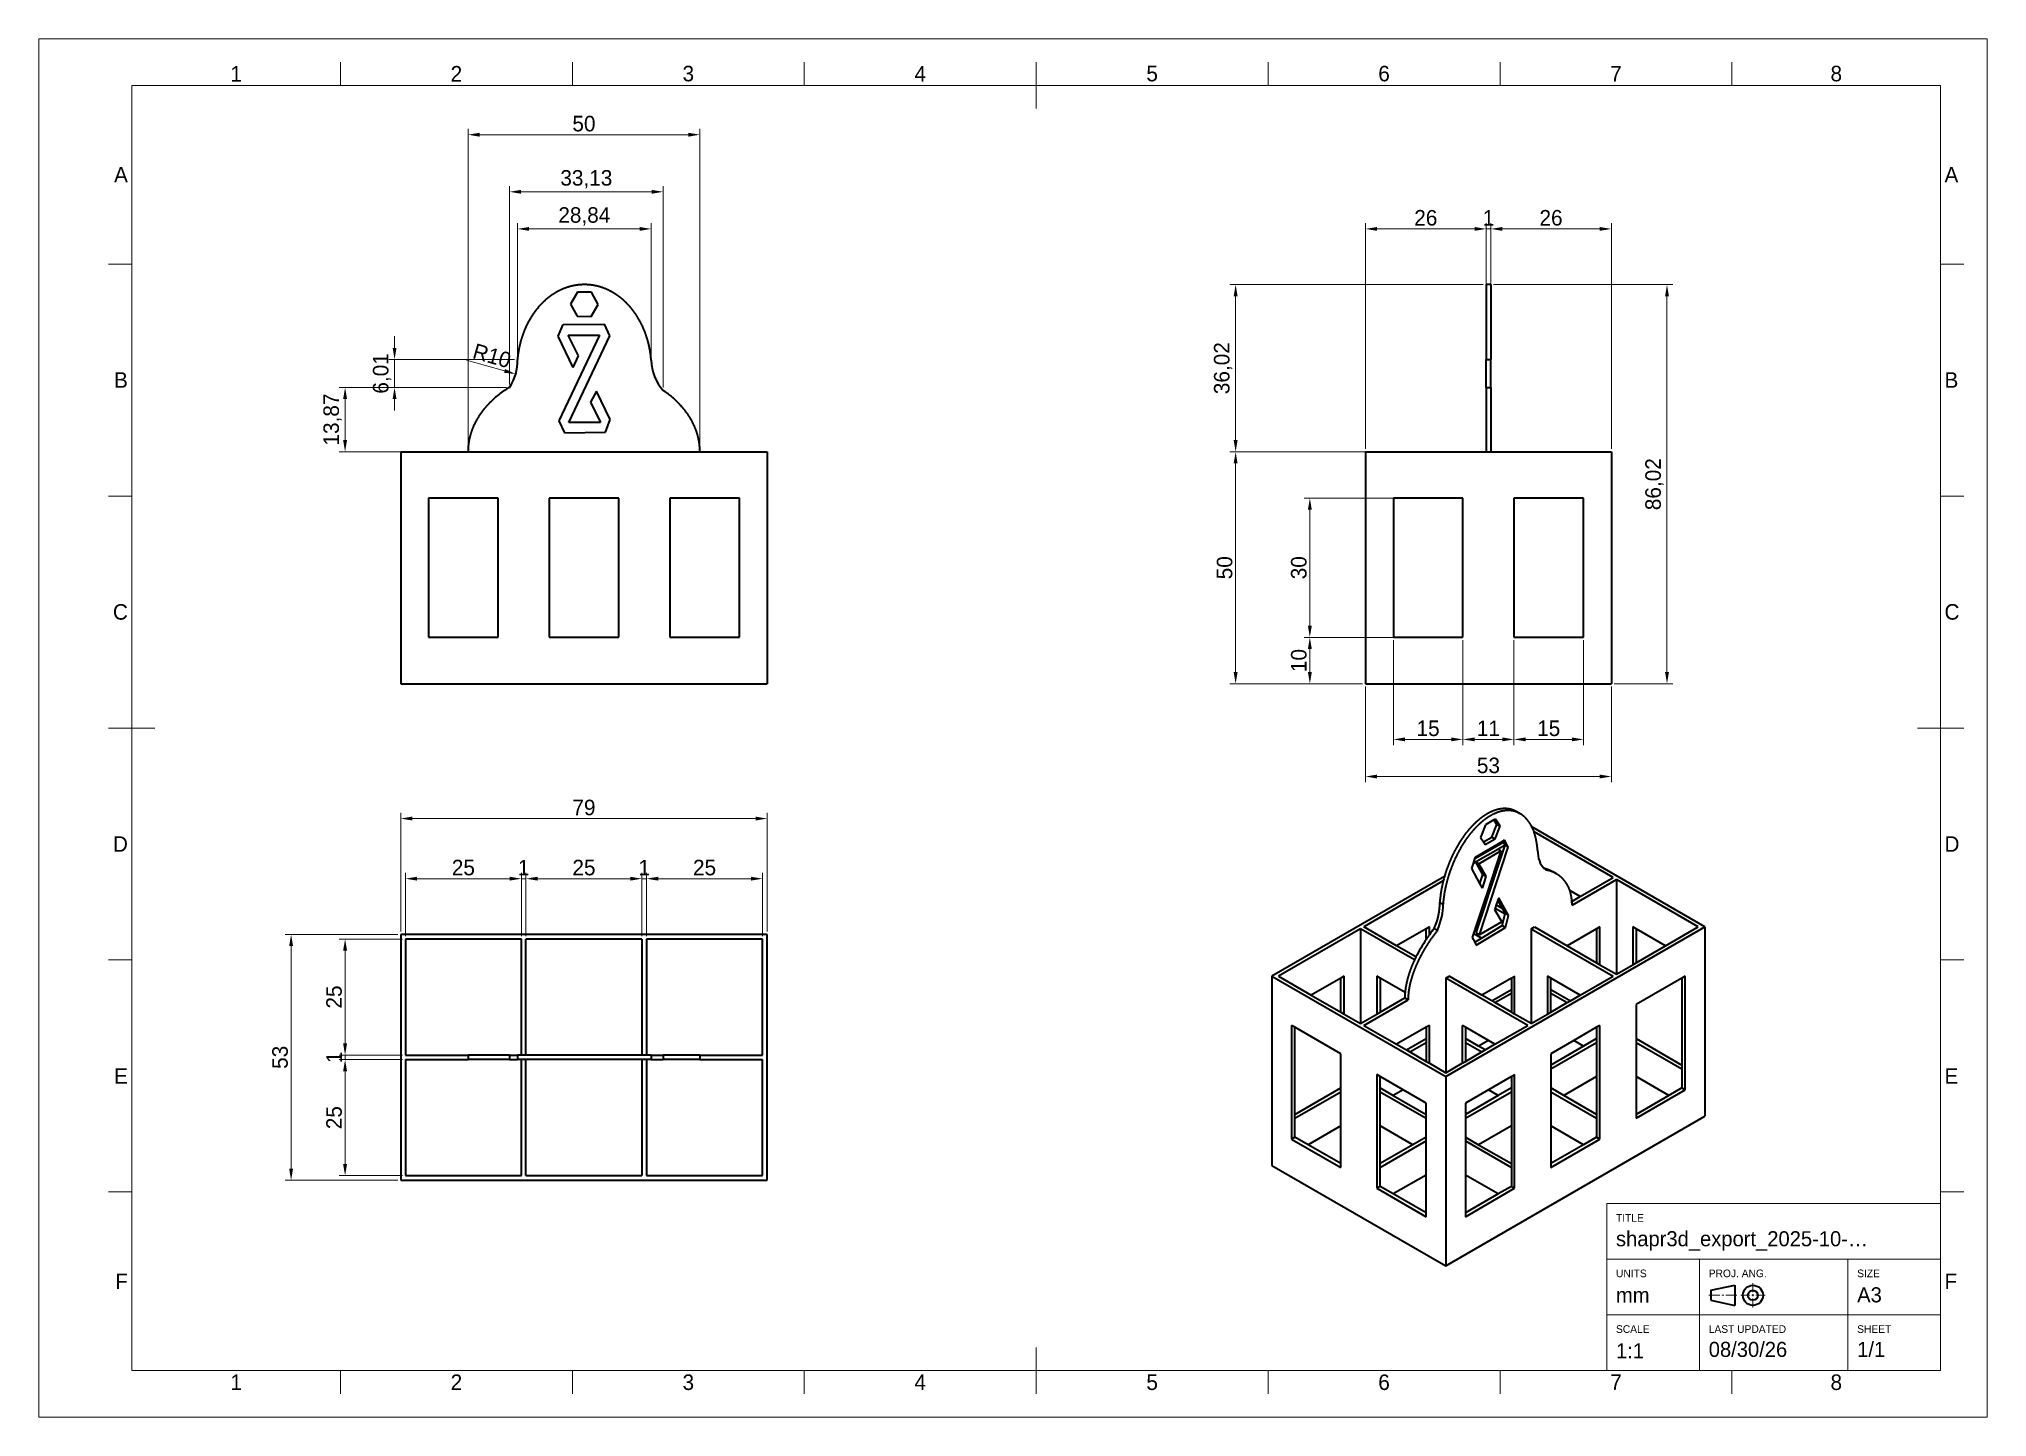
# Paper-space layout 'Sheet' of a CAD drawing. Header units: millimetres. Extents: x 0 to 420, y 0 to 297.
# The model-space entities are those that its viewports show. They can reach past a viewport. Long polylines and large blocks are cut down to what shows.
import ezdxf

# ---------------------------------------------------------------- set-up
doc = ezdxf.new("R2010")
doc.units = ezdxf.units.MM
for name, color, linetype in [('Annotations', 7, 'Continuous'), ('Border', 7, 'Continuous'), ('Geometries', 7, 'Continuous')]:
    doc.layers.add(name, color=color, linetype=linetype)
doc.styles.add('Shapr0', font='txt', dxfattribs={"height": 3.3495})
doc.styles.add('Shapr10', font='txt', dxfattribs={"height": 3.3495})
doc.styles.add('Shapr11', font='txt', dxfattribs={"height": 3.3495})
doc.styles.add('Shapr13', font='txt', dxfattribs={"height": 3.3495})
doc.styles.add('Shapr14', font='txt', dxfattribs={"height": 3.3495})
doc.styles.add('Shapr15', font='txt', dxfattribs={"height": 3.3495})
doc.styles.add('Shapr16', font='txt', dxfattribs={"height": 3.3495})
doc.styles.add('Shapr17', font='txt', dxfattribs={"height": 3.3495})
doc.styles.add('Shapr2', font='txt', dxfattribs={"height": 3.3495})
doc.styles.add('Shapr3', font='txt', dxfattribs={"height": 3.3495})
doc.styles.add('Shapr4', font='txt', dxfattribs={"height": 3.3495})
doc.styles.add('Shapr5', font='txt', dxfattribs={"height": 3.3495})
doc.styles.add('Shapr6', font='txt', dxfattribs={"height": 3.3495})
doc.styles.add('Shapr7', font='txt', dxfattribs={"height": 3.3495})
doc.styles.add('Shapr71', font='txt', dxfattribs={"height": 3.3495})
doc.styles.add('Shapr8', font='txt', dxfattribs={"height": 3.3495})
doc.styles.add('Shapr9', font='txt', dxfattribs={"height": 3.3495})
doc.dimstyles.new('ISO-25', dxfattribs={"dimtxt": 2.5, "dimasz": 2.5, "dimexe": 1.25, "dimexo": 0.625, "dimtad": 1, "dimtxsty": 'Standard', "dimcen": 2.5, "dimadec": 0, "dimazin": 0, "dimtfac": 1, "dimtmove": 0, "dimatfit": 3, "dimfxl": 1, "dimarcsym": 0})

psp = doc.layouts.new('Sheet')

msp = doc.modelspace()

# ---------------------------------------------------------------- texts
at = {"layer": 'Border', "linetype": 'Continuous', "lineweight": 15, "char_height": 3.349, "width": 3.3495, "style": 'Shapr0'}
for s, insert, attachment_point in [('1', (42.5, 287.825), 8), ('2', (90, 287.825), 8), ('3', (140, 287.825), 8), ('4', (190, 287.825), 8), ('5', (240, 287.825), 8), ('6', (290, 287.825), 8), ('7', (340, 287.825), 8), ('8', (387.5, 287.825), 8), ('A', (19.175, 267.75), 6), ('A', (410.825, 267.75), 4), ('B', (19.175, 223.5), 6), ('B', (410.825, 223.5), 4), ('C', (19.175, 173.5), 6), ('C', (410.825, 173.5), 4), ('D', (19.175, 123.5), 6), ('D', (410.825, 123.5), 4), ('E', (19.175, 73.5), 6), ('E', (410.825, 73.5), 4), ('F', (19.175, 29.25), 6), ('F', (410.825, 29.25), 4), ('1', (42.5, 9.175), 2), ('2', (90, 9.175), 2), ('3', (140, 9.175), 2), ('4', (190, 9.175), 2), ('5', (240, 9.175), 2), ('6', (290, 9.175), 2), ('7', (340, 9.175), 2), ('8', (387.5, 9.175), 2)]:
    msp.add_mtext(s, dxfattribs=dict(at, insert=insert, attachment_point=attachment_point))
at = {"layer": 'Border', "linetype": 'Continuous', "lineweight": 15, "attachment_point": 1}
for s, insert, char_height, style in [('TITLE', (340, 43.75), 1.65, 'Shapr2'), ('shapr3d_export_2025-10-…', (340, 40.052), 3.25, 'Shapr3'), ('UNITS', (340, 31.783), 1.65, 'Shapr4'), ('PROJ. ANG.', (360, 31.783), 1.65, 'Shapr6'), ('SIZE', (392, 31.783), 1.65, 'Shapr7'), ('mm', (340, 27.9), 3.25, 'Shapr5'), ('A3', (392, 27.965), 3.25, 'Shapr8'), ('SCALE', (340, 19.783), 1.65, 'Shapr9'), ('LAST UPDATED', (360, 19.783), 1.65, 'Shapr11'), ('SHEET', (392, 19.783), 1.65, 'Shapr13'), ('1:1', (340, 15.9), 3.25, 'Shapr10'), ('08/30/26', (360, 16.204), 3.25, 'Shapr71'), ('1/1', (392, 16.204), 3.25, 'Shapr14')]:
    msp.add_mtext(s, dxfattribs=dict(at, insert=insert, char_height=char_height, style=style))

# ---------------------------------------------------------------- blocks, each defined once
blk = doc.blocks.new('*D2')
at = {"layer": 'Annotations', "color": 0, "linetype": 'Continuous', "lineweight": 15}
for p, q in [((285.38, 208.04), (256.75, 208.04)), ((258, 205.54), (258, 160.54)), ((285.38, 158.04), (256.75, 158.04))]:
    blk.add_line(p, q, dxfattribs=at)
at = {"layer": 'Annotations', "color": 0}
for points in [[(258.42, 205.54), (257.58, 205.54), (258, 208.04)], [(257.58, 160.54), (258.42, 160.54), (258, 158.04)]]:
    blk.add_solid(points, dxfattribs=at)
at = {"layer": 'Defpoints', "color": 0}
for p in [(286, 208.04), (258, 158.04), (286, 158.04)]:
    blk.add_point(p, dxfattribs=at)
at = {"layer": 'Annotations', "color": 0, "lineweight": 15, "insert": (255.63, 183.04), "char_height": 3.349, "attachment_point": 5, "rotation": 90, "style": 'Shapr17'}
blk.add_mtext('\\A1;50', dxfattribs=at)
blk = doc.blocks.new('*D3')
at = {"layer": 'Annotations', "color": 0, "linetype": 'Continuous', "lineweight": 15}
for p, q in [((286, 157.42), (286, 136.79)), ((339, 157.42), (339, 136.79)), ((288.5, 138.04), (336.5, 138.04))]:
    blk.add_line(p, q, dxfattribs=at)
at = {"layer": 'Annotations', "color": 0}
for points in [[(288.5, 138.46), (288.5, 137.63), (286, 138.04)], [(336.5, 137.63), (336.5, 138.46), (339, 138.04)]]:
    blk.add_solid(points, dxfattribs=at)
at = {"layer": 'Defpoints', "color": 0}
for p in [(286, 158.04), (339, 158.04), (339, 138.04)]:
    blk.add_point(p, dxfattribs=at)
at = {"layer": 'Annotations', "color": 0, "lineweight": 15, "insert": (312.5, 140.42), "char_height": 3.349, "attachment_point": 5, "style": 'Shapr17'}
blk.add_mtext('\\A1;53', dxfattribs=at)
blk = doc.blocks.new('*D4')
at = {"layer": 'Annotations', "color": 0, "linetype": 'Continuous', "lineweight": 15}
for p, q in [((306.38, 198.04), (272.75, 198.04)), ((274, 195.54), (274, 170.54)), ((306.38, 168.04), (272.75, 168.04))]:
    blk.add_line(p, q, dxfattribs=at)
at = {"layer": 'Annotations', "color": 0}
for points in [[(274.42, 195.54), (273.58, 195.54), (274, 198.04)], [(273.58, 170.54), (274.42, 170.54), (274, 168.04)]]:
    blk.add_solid(points, dxfattribs=at)
at = {"layer": 'Defpoints', "color": 0}
for p in [(307, 198.04), (274, 168.04), (307, 168.04)]:
    blk.add_point(p, dxfattribs=at)
at = {"layer": 'Annotations', "color": 0, "lineweight": 15, "insert": (271.63, 183.04), "char_height": 3.349, "attachment_point": 5, "rotation": 90, "style": 'Shapr17'}
blk.add_mtext('\\A1;30', dxfattribs=at)
blk = doc.blocks.new('*D5')
at = {"layer": 'Annotations', "color": 0, "linetype": 'Continuous', "lineweight": 15}
for p, q in [((292, 167.42), (292, 144.79)), ((307, 167.42), (307, 144.79)), ((294.5, 146.04), (304.5, 146.04))]:
    blk.add_line(p, q, dxfattribs=at)
at = {"layer": 'Annotations', "color": 0}
for points in [[(294.5, 146.46), (294.5, 145.63), (292, 146.04)], [(304.5, 145.63), (304.5, 146.46), (307, 146.04)]]:
    blk.add_solid(points, dxfattribs=at)
at = {"layer": 'Defpoints', "color": 0}
for p in [(292, 168.04), (307, 168.04), (307, 146.04)]:
    blk.add_point(p, dxfattribs=at)
at = {"layer": 'Annotations', "color": 0, "lineweight": 15, "insert": (299.5, 148.42), "char_height": 3.349, "attachment_point": 5, "style": 'Shapr17'}
blk.add_mtext('\\A1;15', dxfattribs=at)
blk = doc.blocks.new('*D6')
at = {"layer": 'Annotations', "color": 0, "linetype": 'Continuous', "lineweight": 15}
for p, q in [((307, 167.42), (307, 144.79)), ((318, 167.42), (318, 144.79)), ((309.5, 146.04), (315.5, 146.04))]:
    blk.add_line(p, q, dxfattribs=at)
at = {"layer": 'Annotations', "color": 0}
for points in [[(309.5, 146.46), (309.5, 145.63), (307, 146.04)], [(315.5, 145.63), (315.5, 146.46), (318, 146.04)]]:
    blk.add_solid(points, dxfattribs=at)
at = {"layer": 'Defpoints', "color": 0}
for p in [(307, 168.04), (318, 168.04), (318, 146.04)]:
    blk.add_point(p, dxfattribs=at)
at = {"layer": 'Annotations', "color": 0, "lineweight": 15, "insert": (312.5, 148.42), "char_height": 3.349, "attachment_point": 5, "style": 'Shapr17'}
blk.add_mtext('\\A1;11', dxfattribs=at)
blk = doc.blocks.new('*D7')
at = {"layer": 'Annotations', "color": 0, "linetype": 'Continuous', "lineweight": 15}
for p, q in [((318, 167.42), (318, 144.79)), ((333, 167.42), (333, 144.79)), ((320.5, 146.04), (330.5, 146.04))]:
    blk.add_line(p, q, dxfattribs=at)
at = {"layer": 'Annotations', "color": 0}
for points in [[(320.5, 146.46), (320.5, 145.63), (318, 146.04)], [(330.5, 145.63), (330.5, 146.46), (333, 146.04)]]:
    blk.add_solid(points, dxfattribs=at)
at = {"layer": 'Defpoints', "color": 0}
for p in [(318, 168.04), (333, 168.04), (333, 146.04)]:
    blk.add_point(p, dxfattribs=at)
at = {"layer": 'Annotations', "color": 0, "lineweight": 15, "insert": (325.5, 148.42), "char_height": 3.349, "attachment_point": 5, "style": 'Shapr17'}
blk.add_mtext('\\A1;15', dxfattribs=at)
blk = doc.blocks.new('*D8')
at = {"layer": 'Annotations', "color": 0, "linetype": 'Continuous', "lineweight": 15}
for p, q in [((291.38, 168.04), (272.75, 168.04)), ((274, 165.54), (274, 160.54)), ((285.38, 158.04), (272.75, 158.04))]:
    blk.add_line(p, q, dxfattribs=at)
at = {"layer": 'Annotations', "color": 0}
for points in [[(274.42, 165.54), (273.58, 165.54), (274, 168.04)], [(273.58, 160.54), (274.42, 160.54), (274, 158.04)]]:
    blk.add_solid(points, dxfattribs=at)
at = {"layer": 'Defpoints', "color": 0}
for p in [(292, 168.04), (274, 158.04), (286, 158.04)]:
    blk.add_point(p, dxfattribs=at)
at = {"layer": 'Annotations', "color": 0, "lineweight": 15, "insert": (271.63, 163.04), "char_height": 3.349, "attachment_point": 5, "rotation": 90, "style": 'Shapr17'}
blk.add_mtext('\\A1;10', dxfattribs=at)
blk = doc.blocks.new('*D9')
at = {"layer": 'Annotations', "color": 0, "linetype": 'Continuous', "lineweight": 15}
for p, q in [((312, 244.69), (312, 257.31)), ((313, 244.69), (313, 257.31)), ((309.5, 256.06), (307, 256.06)), ((312, 256.06), (313, 256.06)), ((312, 256.06), (313, 256.06)), ((315.5, 256.06), (318, 256.06))]:
    blk.add_line(p, q, dxfattribs=at)
at = {"layer": 'Annotations', "color": 0}
for points in [[(309.5, 255.65), (309.5, 256.48), (312, 256.06)], [(315.5, 256.48), (315.5, 255.65), (313, 256.06)]]:
    blk.add_solid(points, dxfattribs=at)
at = {"layer": 'Defpoints', "color": 0}
for p in [(313, 256.06), (312, 244.06), (313, 244.06)]:
    blk.add_point(p, dxfattribs=at)
at = {"layer": 'Annotations', "color": 0, "lineweight": 15, "insert": (312.5, 258.44), "char_height": 3.349, "attachment_point": 5, "style": 'Shapr17'}
blk.add_mtext('\\A1;1', dxfattribs=at)
blk = doc.blocks.new('*D10')
at = {"layer": 'Annotations', "color": 0, "linetype": 'Continuous', "lineweight": 15}
for p, q in [((311.38, 244.06), (256.75, 244.06)), ((258, 241.56), (258, 210.54)), ((311.38, 208.04), (256.75, 208.04))]:
    blk.add_line(p, q, dxfattribs=at)
at = {"layer": 'Annotations', "color": 0}
for points in [[(258.42, 241.56), (257.58, 241.56), (258, 244.06)], [(257.58, 210.54), (258.42, 210.54), (258, 208.04)]]:
    blk.add_solid(points, dxfattribs=at)
at = {"layer": 'Defpoints', "color": 0}
for p in [(312, 244.06), (258, 208.04), (312, 208.04)]:
    blk.add_point(p, dxfattribs=at)
at = {"layer": 'Annotations', "color": 0, "lineweight": 15, "insert": (255.31, 226.05), "char_height": 3.349, "attachment_point": 5, "rotation": 90, "style": 'Shapr17'}
blk.add_mtext('\\A1;36,02', dxfattribs=at)
blk = doc.blocks.new('*D11')
at = {"layer": 'Annotations', "color": 0, "linetype": 'Continuous', "lineweight": 15}
for p, q in [((313.62, 244.06), (352.25, 244.06)), ((351, 160.54), (351, 241.56)), ((339.62, 158.04), (352.25, 158.04))]:
    blk.add_line(p, q, dxfattribs=at)
at = {"layer": 'Annotations', "color": 0}
for points in [[(351.42, 241.56), (350.58, 241.56), (351, 244.06)], [(350.58, 160.54), (351.42, 160.54), (351, 158.04)]]:
    blk.add_solid(points, dxfattribs=at)
at = {"layer": 'Defpoints', "color": 0}
for p in [(313, 244.06), (351, 244.06), (339, 158.04)]:
    blk.add_point(p, dxfattribs=at)
at = {"layer": 'Annotations', "color": 0, "lineweight": 15, "insert": (348.31, 201.05), "char_height": 3.349, "attachment_point": 5, "rotation": 90, "style": 'Shapr17'}
blk.add_mtext('\\A1;86,02', dxfattribs=at)
blk = doc.blocks.new('*D12')
at = {"layer": 'Annotations', "color": 0, "linetype": 'Continuous', "lineweight": 15}
for p, q in [((286, 208.67), (286, 257.31)), ((312, 208.67), (312, 257.31)), ((288.5, 256.06), (309.5, 256.06))]:
    blk.add_line(p, q, dxfattribs=at)
at = {"layer": 'Annotations', "color": 0}
for points in [[(288.5, 256.48), (288.5, 255.65), (286, 256.06)], [(309.5, 255.65), (309.5, 256.48), (312, 256.06)]]:
    blk.add_solid(points, dxfattribs=at)
at = {"layer": 'Defpoints', "color": 0}
for p in [(312, 256.06), (286, 208.04), (312, 208.04)]:
    blk.add_point(p, dxfattribs=at)
at = {"layer": 'Annotations', "color": 0, "lineweight": 15, "insert": (299, 258.44), "char_height": 3.349, "attachment_point": 5, "style": 'Shapr17'}
blk.add_mtext('\\A1;26', dxfattribs=at)
blk = doc.blocks.new('*D13')
at = {"layer": 'Annotations', "color": 0, "linetype": 'Continuous', "lineweight": 15}
for p, q in [((313, 208.67), (313, 257.31)), ((339, 208.67), (339, 257.31)), ((315.5, 256.06), (336.5, 256.06))]:
    blk.add_line(p, q, dxfattribs=at)
at = {"layer": 'Annotations', "color": 0}
for points in [[(315.5, 256.48), (315.5, 255.65), (313, 256.06)], [(336.5, 255.65), (336.5, 256.48), (339, 256.06)]]:
    blk.add_solid(points, dxfattribs=at)
at = {"layer": 'Defpoints', "color": 0}
for p in [(339, 256.06), (313, 208.04), (339, 208.04)]:
    blk.add_point(p, dxfattribs=at)
at = {"layer": 'Annotations', "color": 0, "lineweight": 15, "insert": (326, 258.44), "char_height": 3.349, "attachment_point": 5, "style": 'Shapr17'}
blk.add_mtext('\\A1;26', dxfattribs=at)
blk = doc.blocks.new('*D14')
at = {"layer": 'Annotations', "color": 0, "linetype": 'Continuous', "lineweight": 15}
for p, q in [((78, 104.65), (78, 130.23)), ((157, 104.65), (157, 130.23)), ((80.5, 128.98), (154.5, 128.98))]:
    blk.add_line(p, q, dxfattribs=at)
at = {"layer": 'Annotations', "color": 0}
for points in [[(80.5, 129.4), (80.5, 128.56), (78, 128.98)], [(154.5, 128.56), (154.5, 129.4), (157, 128.98)]]:
    blk.add_solid(points, dxfattribs=at)
at = {"layer": 'Defpoints', "color": 0}
for p in [(157, 128.98), (78, 104.02), (157, 104.02)]:
    blk.add_point(p, dxfattribs=at)
at = {"layer": 'Annotations', "color": 0, "lineweight": 15, "insert": (117.5, 131.35), "char_height": 3.349, "attachment_point": 5, "style": 'Shapr16'}
blk.add_mtext('\\A1;79', dxfattribs=at)
blk = doc.blocks.new('*D15')
at = {"layer": 'Annotations', "color": 0, "linetype": 'Continuous', "lineweight": 15}
for p, q in [((79, 103.65), (79, 117.27)), ((81.5, 116.02), (101.5, 116.02)), ((104, 103.65), (104, 117.27))]:
    blk.add_line(p, q, dxfattribs=at)
at = {"layer": 'Annotations', "color": 0}
for points in [[(81.5, 116.44), (81.5, 115.61), (79, 116.02)], [(101.5, 115.61), (101.5, 116.44), (104, 116.02)]]:
    blk.add_solid(points, dxfattribs=at)
at = {"layer": 'Defpoints', "color": 0}
for p in [(104, 116.02), (79, 103.02), (104, 103.02)]:
    blk.add_point(p, dxfattribs=at)
at = {"layer": 'Annotations', "color": 0, "lineweight": 15, "insert": (91.5, 118.4), "char_height": 3.349, "attachment_point": 5, "style": 'Shapr16'}
blk.add_mtext('\\A1;25', dxfattribs=at)
blk = doc.blocks.new('*D16')
at = {"layer": 'Annotations', "color": 0, "linetype": 'Continuous', "lineweight": 15}
for p, q in [((101.5, 116.02), (99, 116.02)), ((104, 103.65), (104, 117.27)), ((104, 116.02), (105, 116.02)), ((104, 116.02), (105, 116.02)), ((105, 103.65), (105, 117.27)), ((107.5, 116.02), (110, 116.02))]:
    blk.add_line(p, q, dxfattribs=at)
at = {"layer": 'Annotations', "color": 0}
for points in [[(101.5, 115.61), (101.5, 116.44), (104, 116.02)], [(107.5, 116.44), (107.5, 115.61), (105, 116.02)]]:
    blk.add_solid(points, dxfattribs=at)
at = {"layer": 'Defpoints', "color": 0}
for p in [(105, 116.02), (104, 103.02), (105, 103.02)]:
    blk.add_point(p, dxfattribs=at)
at = {"layer": 'Annotations', "color": 0, "lineweight": 15, "insert": (104.5, 118.4), "char_height": 3.349, "attachment_point": 5, "style": 'Shapr16'}
blk.add_mtext('\\A1;1', dxfattribs=at)
blk = doc.blocks.new('*D17')
at = {"layer": 'Annotations', "color": 0, "linetype": 'Continuous', "lineweight": 15}
for p, q in [((105, 103.65), (105, 117.27)), ((107.5, 116.02), (127.5, 116.02)), ((130, 103.65), (130, 117.27))]:
    blk.add_line(p, q, dxfattribs=at)
at = {"layer": 'Annotations', "color": 0}
for points in [[(107.5, 116.44), (107.5, 115.61), (105, 116.02)], [(127.5, 115.61), (127.5, 116.44), (130, 116.02)]]:
    blk.add_solid(points, dxfattribs=at)
at = {"layer": 'Defpoints', "color": 0}
for p in [(130, 116.02), (105, 103.02), (130, 103.02)]:
    blk.add_point(p, dxfattribs=at)
at = {"layer": 'Annotations', "color": 0, "lineweight": 15, "insert": (117.5, 118.4), "char_height": 3.349, "attachment_point": 5, "style": 'Shapr16'}
blk.add_mtext('\\A1;25', dxfattribs=at)
blk = doc.blocks.new('*D18')
at = {"layer": 'Annotations', "color": 0, "linetype": 'Continuous', "lineweight": 15}
for p, q in [((131, 103.65), (131, 117.27)), ((153.5, 116.02), (133.5, 116.02)), ((156, 103.65), (156, 117.27))]:
    blk.add_line(p, q, dxfattribs=at)
at = {"layer": 'Annotations', "color": 0}
for points in [[(133.5, 116.44), (133.5, 115.61), (131, 116.02)], [(153.5, 115.61), (153.5, 116.44), (156, 116.02)]]:
    blk.add_solid(points, dxfattribs=at)
at = {"layer": 'Defpoints', "color": 0}
for p in [(131, 116.02), (131, 103.02), (156, 103.02)]:
    blk.add_point(p, dxfattribs=at)
at = {"layer": 'Annotations', "color": 0, "lineweight": 15, "insert": (143.5, 118.4), "char_height": 3.349, "attachment_point": 5, "style": 'Shapr16'}
blk.add_mtext('\\A1;25', dxfattribs=at)
blk = doc.blocks.new('*D19')
at = {"layer": 'Annotations', "color": 0, "linetype": 'Continuous', "lineweight": 15}
for p, q in [((127.5, 116.02), (125, 116.02)), ((130, 103.65), (130, 117.27)), ((131, 116.02), (130, 116.02)), ((131, 116.02), (130, 116.02)), ((131, 103.65), (131, 117.27)), ((133.5, 116.02), (136, 116.02))]:
    blk.add_line(p, q, dxfattribs=at)
at = {"layer": 'Annotations', "color": 0}
for points in [[(127.5, 115.61), (127.5, 116.44), (130, 116.02)], [(133.5, 116.44), (133.5, 115.61), (131, 116.02)]]:
    blk.add_solid(points, dxfattribs=at)
at = {"layer": 'Defpoints', "color": 0}
for p in [(130, 116.02), (130, 103.02), (131, 103.02)]:
    blk.add_point(p, dxfattribs=at)
at = {"layer": 'Annotations', "color": 0, "lineweight": 15, "insert": (130.5, 118.4), "char_height": 3.349, "attachment_point": 5, "style": 'Shapr16'}
blk.add_mtext('\\A1;1', dxfattribs=at)
blk = doc.blocks.new('*D20')
at = {"layer": 'Annotations', "color": 0, "linetype": 'Continuous', "lineweight": 15}
for p, q in [((78.38, 103.02), (64.75, 103.02)), ((66, 100.52), (66, 80.52)), ((78.38, 78.02), (64.75, 78.02))]:
    blk.add_line(p, q, dxfattribs=at)
at = {"layer": 'Annotations', "color": 0}
for points in [[(66.42, 100.52), (65.58, 100.52), (66, 103.02)], [(65.58, 80.52), (66.42, 80.52), (66, 78.02)]]:
    blk.add_solid(points, dxfattribs=at)
at = {"layer": 'Defpoints', "color": 0}
for p in [(79, 103.02), (66, 78.02), (79, 78.02)]:
    blk.add_point(p, dxfattribs=at)
at = {"layer": 'Annotations', "color": 0, "lineweight": 15, "insert": (63.63, 90.52), "char_height": 3.349, "attachment_point": 5, "rotation": 90, "style": 'Shapr16'}
blk.add_mtext('\\A1;25', dxfattribs=at)
blk = doc.blocks.new('*D21')
at = {"layer": 'Annotations', "color": 0, "linetype": 'Continuous', "lineweight": 15}
for p, q in [((66, 80.52), (66, 83.02)), ((78.38, 78.02), (64.75, 78.02)), ((78.38, 77.02), (64.75, 77.02)), ((66, 77.02), (66, 78.02)), ((66, 77.02), (66, 78.02)), ((66, 74.52), (66, 72.02))]:
    blk.add_line(p, q, dxfattribs=at)
at = {"layer": 'Annotations', "color": 0}
for points in [[(65.58, 80.52), (66.42, 80.52), (66, 78.02)], [(66.42, 74.52), (65.58, 74.52), (66, 77.02)]]:
    blk.add_solid(points, dxfattribs=at)
at = {"layer": 'Defpoints', "color": 0}
for p in [(66, 78.02), (79, 78.02), (79, 77.02)]:
    blk.add_point(p, dxfattribs=at)
at = {"layer": 'Annotations', "color": 0, "lineweight": 15, "insert": (63.63, 77.52), "char_height": 3.349, "attachment_point": 5, "rotation": 90, "style": 'Shapr16'}
blk.add_mtext('\\A1;1', dxfattribs=at)
blk = doc.blocks.new('*D22')
at = {"layer": 'Annotations', "color": 0, "linetype": 'Continuous', "lineweight": 15}
for p, q in [((78.38, 77.02), (64.75, 77.02)), ((66, 74.52), (66, 54.52)), ((78.38, 52.02), (64.75, 52.02))]:
    blk.add_line(p, q, dxfattribs=at)
at = {"layer": 'Annotations', "color": 0}
for points in [[(66.42, 74.52), (65.58, 74.52), (66, 77.02)], [(65.58, 54.52), (66.42, 54.52), (66, 52.02)]]:
    blk.add_solid(points, dxfattribs=at)
at = {"layer": 'Defpoints', "color": 0}
for p in [(79, 77.02), (66, 52.02), (79, 52.02)]:
    blk.add_point(p, dxfattribs=at)
at = {"layer": 'Annotations', "color": 0, "lineweight": 15, "insert": (63.63, 64.52), "char_height": 3.349, "attachment_point": 5, "rotation": 90, "style": 'Shapr16'}
blk.add_mtext('\\A1;25', dxfattribs=at)
blk = doc.blocks.new('*D23')
at = {"layer": 'Annotations', "color": 0, "linetype": 'Continuous', "lineweight": 15}
for p, q in [((77.38, 104.02), (53.11, 104.02)), ((54.36, 101.52), (54.36, 53.52)), ((77.38, 51.02), (53.11, 51.02))]:
    blk.add_line(p, q, dxfattribs=at)
at = {"layer": 'Annotations', "color": 0}
for points in [[(54.78, 101.52), (53.95, 101.52), (54.36, 104.02)], [(53.95, 53.52), (54.78, 53.52), (54.36, 51.02)]]:
    blk.add_solid(points, dxfattribs=at)
at = {"layer": 'Defpoints', "color": 0}
for p in [(78, 104.02), (54.36, 51.02), (78, 51.02)]:
    blk.add_point(p, dxfattribs=at)
at = {"layer": 'Annotations', "color": 0, "lineweight": 15, "insert": (51.99, 77.52), "char_height": 3.349, "attachment_point": 5, "rotation": 90, "style": 'Shapr16'}
blk.add_mtext('\\A1;53', dxfattribs=at)
blk = doc.blocks.new('*D24')
at = {"layer": 'Annotations', "color": 0, "linetype": 'Continuous', "lineweight": 15}
for p, q in [((92.5, 208.67), (92.5, 277.62)), ((142.5, 208.67), (142.5, 277.62)), ((95, 276.37), (140, 276.37))]:
    blk.add_line(p, q, dxfattribs=at)
at = {"layer": 'Annotations', "color": 0}
for points in [[(95, 276.78), (95, 275.95), (92.5, 276.37)], [(140, 275.95), (140, 276.78), (142.5, 276.37)]]:
    blk.add_solid(points, dxfattribs=at)
at = {"layer": 'Defpoints', "color": 0}
for p in [(142.5, 276.37), (92.5, 208.04), (142.5, 208.04)]:
    blk.add_point(p, dxfattribs=at)
at = {"layer": 'Annotations', "color": 0, "lineweight": 15, "insert": (117.5, 278.74), "char_height": 3.349, "attachment_point": 5, "style": 'Shapr15'}
blk.add_mtext('\\A1;50', dxfattribs=at)
blk = doc.blocks.new('*D25')
at = {"layer": 'Annotations', "color": 0, "linetype": 'Continuous', "lineweight": 15}
for p, q in [((101.44, 222.54), (101.44, 265.31)), ((134.57, 221.89), (134.57, 265.31)), ((103.94, 264.06), (132.07, 264.06))]:
    blk.add_line(p, q, dxfattribs=at)
at = {"layer": 'Annotations', "color": 0}
for points in [[(103.94, 264.48), (103.94, 263.65), (101.44, 264.06)], [(132.07, 263.65), (132.07, 264.48), (134.57, 264.06)]]:
    blk.add_solid(points, dxfattribs=at)
at = {"layer": 'Defpoints', "color": 0}
for p in [(134.57, 264.06), (101.44, 221.91), (134.57, 221.26)]:
    blk.add_point(p, dxfattribs=at)
at = {"layer": 'Annotations', "color": 0, "lineweight": 15, "insert": (118.01, 266.76), "char_height": 3.349, "attachment_point": 5, "style": 'Shapr15'}
blk.add_mtext('\\A1;33,13', dxfattribs=at)
blk = doc.blocks.new('*D26')
at = {"layer": 'Annotations', "color": 0, "linetype": 'Continuous', "lineweight": 15}
for p, q in [((103.16, 228.55), (103.16, 257.31)), ((132, 228.38), (132, 257.31)), ((105.66, 256.06), (129.5, 256.06))]:
    blk.add_line(p, q, dxfattribs=at)
at = {"layer": 'Annotations', "color": 0}
for points in [[(105.66, 256.48), (105.66, 255.65), (103.16, 256.06)], [(129.5, 255.65), (129.5, 256.48), (132, 256.06)]]:
    blk.add_solid(points, dxfattribs=at)
at = {"layer": 'Defpoints', "color": 0}
for p in [(132, 256.06), (103.16, 227.92), (132, 227.76)]:
    blk.add_point(p, dxfattribs=at)
at = {"layer": 'Annotations', "color": 0, "lineweight": 15, "insert": (117.58, 258.76), "char_height": 3.349, "attachment_point": 5, "style": 'Shapr15'}
blk.add_mtext('\\A1;28,84', dxfattribs=at)
blk = doc.blocks.new('*D27')
at = {"layer": 'Annotations', "color": 0, "linetype": 'Continuous', "lineweight": 15}
blk.add_line((100.38, 225.47), (92.19, 227.8), dxfattribs=at)
at = {"layer": 'Annotations', "color": 0}
blk.add_solid([(100.26, 225.07), (100.49, 225.87), (102.78, 224.78)], dxfattribs=at)
at = {"layer": 'Defpoints', "color": 0}
for p in [(93.17, 227.53), (102.78, 224.78)]:
    blk.add_point(p, dxfattribs=at)
at = {"layer": 'Annotations', "color": 0, "lineweight": 15, "insert": (97.66, 228.71), "char_height": 3.349, "attachment_point": 5, "rotation": 344.0751, "style": 'Shapr15'}
blk.add_mtext('\\A1;R10', dxfattribs=at)
blk = doc.blocks.new('*D28')
at = {"layer": 'Annotations', "color": 0, "linetype": 'Continuous', "lineweight": 15}
for p, q in [((100.82, 221.91), (64.75, 221.91)), ((66, 210.54), (66, 219.41)), ((91.88, 208.04), (64.75, 208.04))]:
    blk.add_line(p, q, dxfattribs=at)
at = {"layer": 'Annotations', "color": 0}
for points in [[(66.42, 219.41), (65.58, 219.41), (66, 221.91)], [(65.58, 210.54), (66.42, 210.54), (66, 208.04)]]:
    blk.add_solid(points, dxfattribs=at)
at = {"layer": 'Defpoints', "color": 0}
for p in [(66, 221.91), (101.44, 221.91), (92.5, 208.04)]:
    blk.add_point(p, dxfattribs=at)
at = {"layer": 'Annotations', "color": 0, "lineweight": 15, "insert": (63.31, 214.98), "char_height": 3.349, "attachment_point": 5, "rotation": 90, "style": 'Shapr15'}
blk.add_mtext('\\A1;13,87', dxfattribs=at)
blk = doc.blocks.new('*D29')
at = {"layer": 'Annotations', "color": 0, "linetype": 'Continuous', "lineweight": 15}
for p, q in [((76.67, 230.42), (76.67, 232.92)), ((102.53, 227.92), (75.42, 227.92)), ((76.67, 221.91), (76.67, 227.92)), ((76.67, 221.91), (76.67, 227.92)), ((100.82, 221.91), (75.42, 221.91)), ((76.67, 219.41), (76.67, 216.91))]:
    blk.add_line(p, q, dxfattribs=at)
at = {"layer": 'Annotations', "color": 0}
for points in [[(76.25, 230.42), (77.09, 230.42), (76.67, 227.92)], [(77.09, 219.41), (76.25, 219.41), (76.67, 221.91)]]:
    blk.add_solid(points, dxfattribs=at)
at = {"layer": 'Defpoints', "color": 0}
for p in [(76.67, 227.92), (103.16, 227.92), (101.44, 221.91)]:
    blk.add_point(p, dxfattribs=at)
at = {"layer": 'Annotations', "color": 0, "lineweight": 15, "insert": (73.98, 224.92), "char_height": 3.349, "attachment_point": 5, "rotation": 90, "style": 'Shapr15'}
blk.add_mtext('\\A1;6,01', dxfattribs=at)
blk = doc.blocks.new('*U30')
at = {"layer": 'Border', "linetype": 'Continuous', "lineweight": 15}
for p, q in [((410, 46), (338, 46)), ((338, 10), (338, 46)), ((410, 10), (410, 46)), ((410, 34), (338, 34)), ((358, 10), (358, 34)), ((390, 10), (390, 34)), ((360, 26.23), (362.38, 26.23)), ((362.82, 26.23), (363.25, 26.23)), ((366.07, 26.23), (363.68, 26.23)), ((368.88, 26.23), (366.93, 26.23)), ((369.32, 26.23), (369.75, 26.23)), ((369.53, 26.88), (369.53, 28.83)), ((369.53, 26.02), (369.53, 26.45)), ((369.53, 25.58), (369.53, 23.63)), ((370.18, 26.23), (372.13, 26.23)), ((410, 22), (338, 22)), ((410, 10), (338, 10))]:
    blk.add_line(p, q, dxfattribs=at)
at = {"layer": 'Border', "linetype": 'Continuous', "lineweight": 40}
for p, q in [((360.43, 27.32), (365.63, 28.4)), ((360.43, 27.32), (360.43, 25.15)), ((365.63, 28.4), (365.63, 24.07)), ((360.43, 25.15), (365.63, 24.07))]:
    blk.add_line(p, q, dxfattribs=at)
for radius in [2.17, 1.08]:
    blk.add_circle((369.53, 26.23), radius, dxfattribs=at)

# ---------------------------------------------------------------- dimensions: what is measured, and where the dimension line sits
at = {"layer": 'Annotations', "linetype": 'Continuous', "lineweight": 15}
for base, p1, p2, override, picture, middle in [((142.5, 276.366), (92.5, 208.044), (142.5, 208.044), {"dimscale": 1, "dimgap": 0.7, "dimdec": 2, "dimlfac": 1, "dimrnd": 0.01, "dimzin": 8, "dimdsep": 44, "dimtxsty": 'Shapr15', "dimse1": 0, "dimse2": 0, "dimadec": 2, "dimtol": 0, "dimlim": 0, "dimtp": 0, "dimtm": 0, "dimtfac": 0.6, "dimtdec": 8, "dimfrac": 2, "dimtolj": 1, "dimlwd": 15, "dimlwe": 15}, '*D24', (117.5, 276.366)), ((134.572, 264.062), (101.442, 221.914), (134.572, 221.264), {"dimscale": 1, "dimgap": 0.7, "dimdec": 2, "dimlfac": 1, "dimrnd": 0.01, "dimzin": 8, "dimdsep": 44, "dimtxsty": 'Shapr15', "dimse1": 0, "dimse2": 0, "dimadec": 2, "dimtol": 0, "dimlim": 0, "dimtp": 0, "dimtm": 0, "dimtfac": 0.6, "dimtdec": 8, "dimfrac": 2, "dimtolj": 1, "dimlwd": 15, "dimlwe": 15}, '*D25', (118.007, 264.062)), ((131.997, 256.062), (103.157, 227.925), (131.997, 227.756), {"dimscale": 1, "dimgap": 0.7, "dimdec": 2, "dimlfac": 1, "dimrnd": 0.01, "dimzin": 8, "dimdsep": 44, "dimtxsty": 'Shapr15', "dimse1": 0, "dimse2": 0, "dimadec": 2, "dimtol": 0, "dimlim": 0, "dimtp": 0, "dimtm": 0, "dimtfac": 0.6, "dimtdec": 8, "dimfrac": 2, "dimtolj": 1, "dimlwd": 15, "dimlwe": 15}, '*D26', (117.577, 256.062)), ((312, 256.062), (286, 208.044), (312, 208.044), {"dimscale": 1, "dimgap": 0.7, "dimdec": 2, "dimlfac": 1, "dimrnd": 0.01, "dimzin": 8, "dimdsep": 44, "dimtxsty": 'Shapr17', "dimse1": 0, "dimse2": 0, "dimadec": 2, "dimtol": 0, "dimlim": 0, "dimtp": 0, "dimtm": 0, "dimtfac": 0.6, "dimtdec": 8, "dimfrac": 2, "dimtolj": 1, "dimlwd": 15, "dimlwe": 15}, '*D12', (299, 256.062)), ((313, 256.062), (312, 244.062), (313, 244.062), {"dimscale": 1, "dimgap": 0.7, "dimdec": 2, "dimlfac": 1, "dimrnd": 0.01, "dimzin": 8, "dimdsep": 44, "dimtxsty": 'Shapr17', "dimse1": 0, "dimse2": 0, "dimadec": 2, "dimtol": 0, "dimlim": 0, "dimtp": 0, "dimtm": 0, "dimtfac": 0.6, "dimtdec": 8, "dimfrac": 2, "dimtolj": 1, "dimlwd": 15, "dimlwe": 15}, '*D9', (312.5, 256.062)), ((339, 256.062), (313, 208.044), (339, 208.044), {"dimscale": 1, "dimgap": 0.7, "dimdec": 2, "dimlfac": 1, "dimrnd": 0.01, "dimzin": 8, "dimdsep": 44, "dimtxsty": 'Shapr17', "dimse1": 0, "dimse2": 0, "dimadec": 2, "dimtol": 0, "dimlim": 0, "dimtp": 0, "dimtm": 0, "dimtfac": 0.6, "dimtdec": 8, "dimfrac": 2, "dimtolj": 1, "dimlwd": 15, "dimlwe": 15}, '*D13', (326, 256.062)), ((307, 146.044), (292, 168.044), (307, 168.044), {"dimscale": 1, "dimgap": 0.7, "dimdec": 2, "dimlfac": 1, "dimrnd": 0.01, "dimzin": 8, "dimdsep": 44, "dimtxsty": 'Shapr17', "dimse1": 0, "dimse2": 0, "dimadec": 2, "dimtol": 0, "dimlim": 0, "dimtp": 0, "dimtm": 0, "dimtfac": 0.6, "dimtdec": 8, "dimfrac": 2, "dimtolj": 1, "dimlwd": 15, "dimlwe": 15}, '*D5', (299.5, 146.044)), ((318, 146.044), (307, 168.044), (318, 168.044), {"dimscale": 1, "dimgap": 0.7, "dimdec": 2, "dimlfac": 1, "dimrnd": 0.01, "dimzin": 8, "dimdsep": 44, "dimtxsty": 'Shapr17', "dimse1": 0, "dimse2": 0, "dimadec": 2, "dimtol": 0, "dimlim": 0, "dimtp": 0, "dimtm": 0, "dimtfac": 0.6, "dimtdec": 8, "dimfrac": 2, "dimtolj": 1, "dimlwd": 15, "dimlwe": 15}, '*D6', (312.5, 146.044)), ((333, 146.044), (318, 168.044), (333, 168.044), {"dimscale": 1, "dimgap": 0.7, "dimdec": 2, "dimlfac": 1, "dimrnd": 0.01, "dimzin": 8, "dimdsep": 44, "dimtxsty": 'Shapr17', "dimse1": 0, "dimse2": 0, "dimadec": 2, "dimtol": 0, "dimlim": 0, "dimtp": 0, "dimtm": 0, "dimtfac": 0.6, "dimtdec": 8, "dimfrac": 2, "dimtolj": 1, "dimlwd": 15, "dimlwe": 15}, '*D7', (325.5, 146.044)), ((339, 138.044), (286, 158.044), (339, 158.044), {"dimscale": 1, "dimgap": 0.7, "dimdec": 2, "dimlfac": 1, "dimrnd": 0.01, "dimzin": 8, "dimdsep": 44, "dimtxsty": 'Shapr17', "dimse1": 0, "dimse2": 0, "dimadec": 2, "dimtol": 0, "dimlim": 0, "dimtp": 0, "dimtm": 0, "dimtfac": 0.6, "dimtdec": 8, "dimfrac": 2, "dimtolj": 1, "dimlwd": 15, "dimlwe": 15}, '*D3', (312.5, 138.044)), ((157, 128.98), (78, 104.022), (157, 104.022), {"dimscale": 1, "dimgap": 0.7, "dimdec": 2, "dimlfac": 1, "dimrnd": 0.01, "dimzin": 8, "dimdsep": 44, "dimtxsty": 'Shapr16', "dimse1": 0, "dimse2": 0, "dimadec": 2, "dimtol": 0, "dimlim": 0, "dimtp": 0, "dimtm": 0, "dimtfac": 0.6, "dimtdec": 8, "dimfrac": 2, "dimtolj": 1, "dimlwd": 15, "dimlwe": 15}, '*D14', (117.5, 128.98)), ((104, 116.022), (79, 103.022), (104, 103.022), {"dimscale": 1, "dimgap": 0.7, "dimdec": 2, "dimlfac": 1, "dimrnd": 0.01, "dimzin": 8, "dimdsep": 44, "dimtxsty": 'Shapr16', "dimse1": 0, "dimse2": 0, "dimadec": 2, "dimtol": 0, "dimlim": 0, "dimtp": 0, "dimtm": 0, "dimtfac": 0.6, "dimtdec": 8, "dimfrac": 2, "dimtolj": 1, "dimlwd": 15, "dimlwe": 15}, '*D15', (91.5, 116.022)), ((105, 116.022), (104, 103.022), (105, 103.022), {"dimscale": 1, "dimgap": 0.7, "dimdec": 2, "dimlfac": 1, "dimrnd": 0.01, "dimzin": 8, "dimdsep": 44, "dimtxsty": 'Shapr16', "dimse1": 0, "dimse2": 0, "dimadec": 2, "dimtol": 0, "dimlim": 0, "dimtp": 0, "dimtm": 0, "dimtfac": 0.6, "dimtdec": 8, "dimfrac": 2, "dimtolj": 1, "dimlwd": 15, "dimlwe": 15}, '*D16', (104.5, 116.022)), ((130, 116.022), (105, 103.022), (130, 103.022), {"dimscale": 1, "dimgap": 0.7, "dimdec": 2, "dimlfac": 1, "dimrnd": 0.01, "dimzin": 8, "dimdsep": 44, "dimtxsty": 'Shapr16', "dimse1": 0, "dimse2": 0, "dimadec": 2, "dimtol": 0, "dimlim": 0, "dimtp": 0, "dimtm": 0, "dimtfac": 0.6, "dimtdec": 8, "dimfrac": 2, "dimtolj": 1, "dimlwd": 15, "dimlwe": 15}, '*D17', (117.5, 116.022)), ((130, 116.022), (131, 103.022), (130, 103.022), {"dimscale": 1, "dimgap": 0.7, "dimdec": 2, "dimlfac": 1, "dimrnd": 0.01, "dimzin": 8, "dimdsep": 44, "dimtxsty": 'Shapr16', "dimse1": 0, "dimse2": 0, "dimadec": 2, "dimtol": 0, "dimlim": 0, "dimtp": 0, "dimtm": 0, "dimtfac": 0.6, "dimtdec": 8, "dimfrac": 2, "dimtolj": 1, "dimlwd": 15, "dimlwe": 15}, '*D19', (130.5, 116.022)), ((131, 116.022), (156, 103.022), (131, 103.022), {"dimscale": 1, "dimgap": 0.7, "dimdec": 2, "dimlfac": 1, "dimrnd": 0.01, "dimzin": 8, "dimdsep": 44, "dimtxsty": 'Shapr16', "dimse1": 0, "dimse2": 0, "dimadec": 2, "dimtol": 0, "dimlim": 0, "dimtp": 0, "dimtm": 0, "dimtfac": 0.6, "dimtdec": 8, "dimfrac": 2, "dimtolj": 1, "dimlwd": 15, "dimlwe": 15}, '*D18', (143.5, 116.022))]:
    dim = msp.add_linear_dim(base=base, p1=p1, p2=p2, dimstyle='ISO-25', override=override, dxfattribs=at)
    dim.commit()
    dim.dimension.update_dxf_attribs({"geometry": picture, "text_midpoint": middle, "dimtype": 160})
for base, p1, p2, override, picture, middle in [((258, 208.044), (312, 244.062), (312, 208.044), {"dimscale": 1, "dimgap": 0.7, "dimdec": 2, "dimlfac": 1, "dimrnd": 0.01, "dimzin": 8, "dimdsep": 44, "dimtxsty": 'Shapr17', "dimse1": 0, "dimse2": 0, "dimadec": 2, "dimtol": 0, "dimlim": 0, "dimtp": 0, "dimtm": 0, "dimtfac": 0.6, "dimtdec": 8, "dimfrac": 2, "dimtolj": 1, "dimlwd": 15, "dimlwe": 15}, '*D10', (258, 226.053)), ((351, 244.062), (339, 158.044), (313, 244.062), {"dimscale": 1, "dimgap": 0.7, "dimdec": 2, "dimlfac": 1, "dimrnd": 0.01, "dimzin": 8, "dimdsep": 44, "dimtxsty": 'Shapr17', "dimse1": 0, "dimse2": 0, "dimadec": 2, "dimtol": 0, "dimlim": 0, "dimtp": 0, "dimtm": 0, "dimtfac": 0.6, "dimtdec": 8, "dimfrac": 2, "dimtolj": 1, "dimlwd": 15, "dimlwe": 15}, '*D11', (351, 201.053)), ((76.67, 227.925), (101.442, 221.914), (103.157, 227.925), {"dimscale": 1, "dimgap": 0.7, "dimdec": 2, "dimlfac": 1, "dimrnd": 0.01, "dimzin": 8, "dimdsep": 44, "dimtxsty": 'Shapr15', "dimse1": 0, "dimse2": 0, "dimadec": 2, "dimtol": 0, "dimlim": 0, "dimtp": 0, "dimtm": 0, "dimtfac": 0.6, "dimtdec": 8, "dimfrac": 2, "dimtolj": 1, "dimlwd": 15, "dimlwe": 15}, '*D29', (76.67, 224.919)), ((66, 221.914), (92.5, 208.044), (101.442, 221.914), {"dimscale": 1, "dimgap": 0.7, "dimdec": 2, "dimlfac": 1, "dimrnd": 0.01, "dimzin": 8, "dimdsep": 44, "dimtxsty": 'Shapr15', "dimse1": 0, "dimse2": 0, "dimadec": 2, "dimtol": 0, "dimlim": 0, "dimtp": 0, "dimtm": 0, "dimtfac": 0.6, "dimtdec": 8, "dimfrac": 2, "dimtolj": 1, "dimlwd": 15, "dimlwe": 15}, '*D28', (66, 214.979)), ((258, 158.044), (286, 208.044), (286, 158.044), {"dimscale": 1, "dimgap": 0.7, "dimdec": 2, "dimlfac": 1, "dimrnd": 0.01, "dimzin": 8, "dimdsep": 44, "dimtxsty": 'Shapr17', "dimse1": 0, "dimse2": 0, "dimadec": 2, "dimtol": 0, "dimlim": 0, "dimtp": 0, "dimtm": 0, "dimtfac": 0.6, "dimtdec": 8, "dimfrac": 2, "dimtolj": 1, "dimlwd": 15, "dimlwe": 15}, '*D2', (258, 183.044)), ((274, 168.044), (307, 198.044), (307, 168.044), {"dimscale": 1, "dimgap": 0.7, "dimdec": 2, "dimlfac": 1, "dimrnd": 0.01, "dimzin": 8, "dimdsep": 44, "dimtxsty": 'Shapr17', "dimse1": 0, "dimse2": 0, "dimadec": 2, "dimtol": 0, "dimlim": 0, "dimtp": 0, "dimtm": 0, "dimtfac": 0.6, "dimtdec": 8, "dimfrac": 2, "dimtolj": 1, "dimlwd": 15, "dimlwe": 15}, '*D4', (274, 183.044)), ((274, 158.044), (292, 168.044), (286, 158.044), {"dimscale": 1, "dimgap": 0.7, "dimdec": 2, "dimlfac": 1, "dimrnd": 0.01, "dimzin": 8, "dimdsep": 44, "dimtxsty": 'Shapr17', "dimse1": 0, "dimse2": 0, "dimadec": 2, "dimtol": 0, "dimlim": 0, "dimtp": 0, "dimtm": 0, "dimtfac": 0.6, "dimtdec": 8, "dimfrac": 2, "dimtolj": 1, "dimlwd": 15, "dimlwe": 15}, '*D8', (274, 163.044)), ((54.362, 51.022), (78, 104.022), (78, 51.022), {"dimscale": 1, "dimgap": 0.7, "dimdec": 2, "dimlfac": 1, "dimrnd": 0.01, "dimzin": 8, "dimdsep": 44, "dimtxsty": 'Shapr16', "dimse1": 0, "dimse2": 0, "dimadec": 2, "dimtol": 0, "dimlim": 0, "dimtp": 0, "dimtm": 0, "dimtfac": 0.6, "dimtdec": 8, "dimfrac": 2, "dimtolj": 1, "dimlwd": 15, "dimlwe": 15}, '*D23', (54.362, 77.522)), ((66, 78.022), (79, 103.022), (79, 78.022), {"dimscale": 1, "dimgap": 0.7, "dimdec": 2, "dimlfac": 1, "dimrnd": 0.01, "dimzin": 8, "dimdsep": 44, "dimtxsty": 'Shapr16', "dimse1": 0, "dimse2": 0, "dimadec": 2, "dimtol": 0, "dimlim": 0, "dimtp": 0, "dimtm": 0, "dimtfac": 0.6, "dimtdec": 8, "dimfrac": 2, "dimtolj": 1, "dimlwd": 15, "dimlwe": 15}, '*D20', (66, 90.522)), ((66, 78.022), (79, 77.022), (79, 78.022), {"dimscale": 1, "dimgap": 0.7, "dimdec": 2, "dimlfac": 1, "dimrnd": 0.01, "dimzin": 8, "dimdsep": 44, "dimtxsty": 'Shapr16', "dimse1": 0, "dimse2": 0, "dimadec": 2, "dimtol": 0, "dimlim": 0, "dimtp": 0, "dimtm": 0, "dimtfac": 0.6, "dimtdec": 8, "dimfrac": 2, "dimtolj": 1, "dimlwd": 15, "dimlwe": 15}, '*D21', (66, 77.522)), ((66, 52.022), (79, 77.022), (79, 52.022), {"dimscale": 1, "dimgap": 0.7, "dimdec": 2, "dimlfac": 1, "dimrnd": 0.01, "dimzin": 8, "dimdsep": 44, "dimtxsty": 'Shapr16', "dimse1": 0, "dimse2": 0, "dimadec": 2, "dimtol": 0, "dimlim": 0, "dimtp": 0, "dimtm": 0, "dimtfac": 0.6, "dimtdec": 8, "dimfrac": 2, "dimtolj": 1, "dimlwd": 15, "dimlwe": 15}, '*D22', (66, 64.522))]:
    dim = msp.add_linear_dim(base=base, p1=p1, p2=p2, angle=90, dimstyle='ISO-25', override=override, dxfattribs=at)
    dim.commit()
    dim.dimension.update_dxf_attribs({"geometry": picture, "text_midpoint": middle, "dimtype": 160})
dim = msp.add_radius_dim(center=(93.165, 227.526), mpoint=(102.781, 224.782), dimstyle='ISO-25', override={"dimscale": 1, "dimgap": 0.7, "dimdec": 2, "dimlfac": 1, "dimrnd": 0.01, "dimzin": 8, "dimdsep": 44, "dimtxsty": 'Shapr15', "dimcen": 0, "dimadec": 2, "dimtol": 0, "dimlim": 0, "dimtp": 0, "dimtm": 0, "dimtfac": 0.6, "dimtdec": 8, "dimtofl": 0, "dimfrac": 2, "dimtolj": 1, "dimlwd": 15, "dimlwe": 15}, dxfattribs=at)
dim.commit()
dim.dimension.update_dxf_attribs({"geometry": '*D27', "text_midpoint": (97.007, 226.429), "dimtype": 164})

# ---------------------------------------------------------------- linework, layer by layer
at = {"layer": 'Border', "linetype": 'Continuous', "lineweight": 15}
for p, q in [((65, 287), (65, 292)), ((115, 287), (115, 292)), ((165, 287), (165, 292)), ((215, 282), (215, 292)), ((265, 287), (265, 292)), ((315, 287), (315, 292)), ((365, 287), (365, 292)), ((410, 287), (20, 287)), ((20, 287), (20, 10)), ((410, 10), (410, 287)), ((20, 248.5), (15, 248.5)), ((410, 248.5), (415, 248.5)), ((20, 198.5), (15, 198.5)), ((410, 198.5), (415, 198.5)), ((25, 148.5), (15, 148.5)), ((405, 148.5), (415, 148.5)), ((20, 98.5), (15, 98.5)), ((410, 98.5), (415, 98.5)), ((20, 48.5), (15, 48.5)), ((410, 48.5), (415, 48.5)), ((215, 15), (215, 5)), ((20, 10), (410, 10)), ((65, 10), (65, 5)), ((115, 10), (115, 5)), ((165, 10), (165, 5)), ((265, 10), (265, 5)), ((315, 10), (315, 5)), ((365, 10), (365, 5))]:
    msp.add_line(p, q, dxfattribs=at)
at = {"layer": 'Geometries', "linetype": 'Continuous', "lineweight": 40}
for p, q in [((313, 244.062), (312, 244.062)), ((312, 244.062), (312, 227.925)), ((313, 244.062), (313, 227.925)), ((116.128, 242.454), (114.59, 239.878)), ((114.59, 239.878), (116.052, 237.258)), ((119.127, 242.41), (116.128, 242.454)), ((119.051, 237.215), (120.589, 239.79)), ((120.589, 239.79), (119.127, 242.41)), ((111.968, 232.974), (113.046, 235.464)), ((113.046, 235.464), (121.923, 235.516)), ((116.052, 237.258), (119.051, 237.215)), ((123.065, 233.056), (121.923, 235.516)), ((115.159, 226.183), (111.968, 232.974)), ((120.834, 233.173), (112.057, 214.718)), ((114.107, 233.154), (120.834, 233.173)), ((116.322, 228.681), (114.107, 233.154)), ((114.27, 214.342), (123.065, 233.056)), ((115.159, 226.183), (116.322, 228.681)), ((312, 227.925), (313, 227.925)), ((312, 221.914), (312, 227.925)), ((313, 221.914), (313, 227.925)), ((120.175, 221.128), (118.887, 218.715)), ((118.887, 218.715), (121.081, 214.342)), ((123.171, 214.959), (120.175, 221.128)), ((312, 221.914), (313, 221.914)), ((312, 221.914), (312, 208.044)), ((313, 221.914), (313, 208.044)), ((112.057, 214.718), (113.287, 212.092)), ((121.081, 214.342), (114.27, 214.342)), ((122.175, 212.276), (123.171, 214.959)), ((113.287, 212.092), (122.175, 212.276)), ((78, 208.044), (78, 158.044)), ((78, 208.044), (92.5, 208.044)), ((92.5, 208.044), (142.5, 208.044)), ((142.5, 208.044), (157, 208.044)), ((157, 208.044), (157, 158.044)), ((286, 208.044), (286, 158.044)), ((286, 208.044), (312, 208.044)), ((312, 208.044), (313, 208.044)), ((313, 208.044), (339, 208.044)), ((339, 208.044), (339, 158.044)), ((84, 198.044), (84, 168.044)), ((99, 198.044), (84, 198.044)), ((99, 168.044), (99, 198.044)), ((110, 198.044), (110, 168.044)), ((125, 198.044), (110, 198.044)), ((125, 168.044), (125, 198.044)), ((151, 198.044), (136, 198.044)), ((136, 198.044), (136, 168.044)), ((151, 168.044), (151, 198.044)), ((307, 198.044), (292, 198.044)), ((292, 198.044), (292, 168.044)), ((307, 168.044), (307, 198.044)), ((333, 198.044), (318, 198.044)), ((318, 198.044), (318, 168.044)), ((333, 168.044), (333, 198.044)), ((84, 168.044), (99, 168.044)), ((110, 168.044), (125, 168.044)), ((136, 168.044), (151, 168.044)), ((292, 168.044), (307, 168.044)), ((318, 168.044), (333, 168.044)), ((78, 158.044), (157, 158.044)), ((286, 158.044), (339, 158.044)), ((319.334, 130.035), (318.627, 130.443)), ((311.883, 127.663), (310.796, 124.932)), ((313.689, 128.675), (311.883, 127.663)), ((313.243, 124.987), (314.331, 127.718)), ((314.004, 128.852), (313.689, 128.675)), ((314.331, 127.718), (313.689, 128.675)), ((313.95, 124.579), (315.038, 127.31)), ((315.038, 127.31), (314.004, 128.852)), ((314.331, 127.718), (315.038, 127.31)), ((359.169, 105.639), (321.869, 127.174)), ((339.37, 116.253), (322.327, 126.093)), ((315.757, 123.849), (309.576, 120.281)), ((309.704, 120.697), (315.603, 124.143)), ((309.747, 119.653), (314.504, 122.414)), ((310.454, 119.245), (315.211, 122.006)), ((310.57, 103.952), (316.788, 122.821)), ((310.796, 124.932), (311.437, 123.975)), ((311.437, 123.975), (313.243, 124.987)), ((311.437, 123.975), (311.829, 123.39)), ((311.829, 123.39), (313.95, 124.579)), ((315.211, 122.006), (312.141, 112.78)), ((312.754, 113.134), (316.077, 123.218)), ((313.243, 124.987), (313.95, 124.579)), ((314.504, 122.414), (314.595, 122.362)), ((316.077, 123.218), (314.595, 122.362)), ((314.595, 122.362), (315.211, 122.006)), ((315.603, 124.143), (315.981, 124.364)), ((315.757, 123.849), (315.603, 124.143)), ((316.081, 123.23), (315.757, 123.849)), ((316.788, 122.821), (315.981, 124.364)), ((316.077, 123.218), (316.081, 123.23)), ((316.081, 123.23), (316.788, 122.821)), ((308.942, 118.225), (309.27, 119.287)), ((310.677, 114.961), (308.942, 118.225)), ((309.27, 119.287), (309.576, 120.281)), ((309.786, 119.585), (309.27, 119.287)), ((309.576, 120.281), (309.704, 120.697)), ((309.747, 119.653), (310.454, 119.245)), ((309.786, 119.585), (309.747, 119.653)), ((311.314, 116.905), (309.786, 119.585)), ((312.021, 116.497), (310.454, 119.245)), ((303.019, 116.495), (265.831, 95.025)), ((302.758, 115.528), (285.63, 105.639)), ((310.677, 114.961), (311.314, 116.905)), ((311.198, 113.982), (310.677, 114.961)), ((311.198, 113.982), (312.021, 116.497)), ((311.314, 116.905), (312.021, 116.497)), ((327.173, 117.059), (326.466, 117.467)), ((332.299, 112.171), (330.055, 113.467)), ((330.531, 110.334), (340.077, 115.845)), ((332.299, 112.171), (339.37, 116.253)), ((357.755, 105.639), (340.077, 115.845)), ((340.077, 115.845), (340.077, 95.433)), ((302.005, 110.913), (302.712, 110.505)), ((311.573, 111.073), (309.294, 104.224)), ((309.863, 104.36), (311.995, 110.83)), ((311.801, 111.758), (311.573, 111.073)), ((311.573, 111.073), (311.995, 110.83)), ((312.141, 112.78), (311.801, 111.758)), ((311.801, 111.758), (312.221, 111.516)), ((311.995, 110.83), (312.221, 111.516)), ((312.754, 113.134), (312.141, 112.78)), ((312.221, 111.516), (312.754, 113.134)), ((313.943, 109.705), (313.834, 109.406)), ((313.834, 109.406), (315.386, 106.732)), ((314.189, 110.379), (313.943, 109.705)), ((313.943, 109.705), (316.14, 108.436)), ((314.555, 111.381), (314.189, 110.379)), ((314.189, 110.379), (315.547, 109.596)), ((314.745, 111.903), (314.555, 111.381)), ((315.547, 109.596), (314.555, 111.381)), ((316.864, 108.089), (314.745, 111.903)), ((316.157, 108.497), (315.547, 109.596)), ((330.504, 111.135), (332.299, 112.171)), ((284.923, 105.231), (267.245, 95.025)), ((296.561, 98.511), (284.923, 105.231)), ((284.923, 105.231), (284.923, 84.818)), ((292.701, 101.556), (285.63, 105.639)), ((299.065, 105.231), (292.701, 101.556)), ((299.772, 105.639), (299.065, 105.231)), ((299.065, 102.921), (299.065, 105.231)), ((299.772, 103.943), (299.772, 105.639)), ((300.792, 105.305), (301.499, 104.896)), ((303.308, 73.387), (359.169, 105.639)), ((309.875, 101.713), (316.159, 105.491)), ((315.386, 106.732), (310.57, 103.952)), ((311.013, 103.231), (315.452, 105.9)), ((315.452, 105.9), (316.14, 108.436)), ((315.452, 105.9), (316.159, 105.491)), ((316.14, 108.436), (316.157, 108.497)), ((316.157, 108.497), (316.864, 108.089)), ((316.159, 105.491), (316.864, 108.089)), ((321.692, 105.231), (322.399, 105.639)), ((321.692, 105.231), (321.692, 84.818)), ((321.692, 105.231), (339.37, 95.025)), ((322.399, 105.639), (329.471, 101.556)), ((335.835, 105.231), (329.471, 101.556)), ((336.542, 105.639), (335.835, 105.231)), ((335.835, 105.231), (335.835, 97.882)), ((336.542, 97.474), (336.542, 105.639)), ((344.32, 105.231), (343.613, 105.639)), ((343.613, 105.639), (343.613, 97.474)), ((350.684, 101.556), (344.32, 105.231)), ((344.32, 105.231), (344.32, 97.882)), ((350.684, 101.556), (357.755, 105.639)), ((359.169, 105.639), (359.169, 64.814)), ((78, 104.022), (78, 51.022)), ((157, 104.022), (78, 104.022)), ((104, 103.022), (79, 103.022)), ((79, 103.022), (79, 78.022)), ((104, 78.022), (104, 103.022)), ((130, 103.022), (105, 103.022)), ((105, 78.022), (105, 103.022)), ((130, 103.022), (130, 78.022)), ((156, 103.022), (131, 103.022)), ((131, 103.022), (131, 78.022)), ((156, 78.022), (156, 103.022)), ((157, 51.022), (157, 104.022)), ((296.869, 99.15), (292.701, 101.556)), ((309.294, 104.224), (309.005, 103.355)), ((309.005, 103.355), (309.54, 102.345)), ((311.013, 103.231), (309.294, 104.224)), ((309.54, 102.345), (311.013, 103.231)), ((309.54, 102.345), (309.875, 101.713)), ((309.863, 104.36), (310.57, 103.952)), ((329.471, 101.556), (335.835, 97.882)), ((344.32, 97.882), (350.684, 101.556)), ((335.835, 97.882), (336.542, 97.474)), ((336.542, 97.474), (340.077, 95.433)), ((340.077, 95.433), (343.613, 97.474)), ((343.613, 97.474), (344.32, 97.882)), ((265.831, 95.025), (303.308, 73.387)), ((265.831, 95.025), (265.831, 54.2)), ((267.245, 95.025), (274.316, 90.942)), ((280.68, 94.616), (274.316, 90.942)), ((281.387, 95.025), (280.68, 94.616)), ((280.68, 87.268), (280.68, 94.616)), ((281.387, 86.86), (281.387, 95.025)), ((288.458, 95.025), (288.458, 86.86)), ((289.165, 94.616), (288.458, 95.025)), ((294.524, 91.523), (289.165, 94.616)), ((289.165, 94.616), (289.165, 87.268)), ((303.308, 94.616), (304.015, 95.025)), ((303.308, 94.616), (303.308, 74.204)), ((320.985, 84.41), (303.308, 94.616)), ((311.086, 90.942), (304.015, 95.025)), ((317.45, 94.616), (311.086, 90.942)), ((318.157, 95.025), (317.45, 94.616)), ((317.45, 94.616), (317.45, 92.167)), ((318.157, 86.86), (318.157, 95.025)), ((325.935, 94.616), (325.228, 95.025)), ((325.228, 95.025), (325.228, 86.86)), ((325.935, 92.167), (325.935, 94.616)), ((332.299, 90.942), (325.935, 94.616)), ((332.299, 90.942), (339.37, 95.025)), ((354.219, 94.616), (344.32, 88.901)), ((354.926, 95.025), (354.219, 94.616)), ((354.219, 94.616), (354.219, 75.837)), ((354.926, 70.53), (354.926, 95.025)), ((274.316, 90.942), (280.68, 87.268)), ((285.63, 84.41), (295.176, 89.921)), ((289.165, 87.268), (294.469, 90.33)), ((294.469, 90.33), (295.176, 89.921)), ((313.207, 89.717), (311.086, 90.942)), ((313.207, 89.717), (317.45, 92.167)), ((313.914, 89.309), (313.207, 89.717)), ((313.914, 89.309), (317.45, 91.35)), ((317.45, 87.268), (313.914, 89.309)), ((317.45, 92.167), (317.45, 91.35)), ((317.45, 91.35), (317.45, 87.268)), ((325.935, 92.167), (330.178, 89.717)), ((325.935, 91.35), (325.935, 92.167)), ((325.935, 91.35), (329.471, 89.309)), ((325.935, 87.268), (325.935, 91.35)), ((325.935, 87.268), (329.471, 89.309)), ((329.471, 89.309), (330.178, 89.717)), ((330.178, 89.717), (332.299, 90.942)), ((344.32, 88.901), (344.32, 81.552)), ((270.074, 84.41), (270.074, 59.915)), ((270.781, 84.002), (270.074, 84.41)), ((280.68, 78.286), (270.781, 84.002)), ((270.781, 65.222), (270.781, 84.002)), ((280.68, 87.268), (281.387, 86.86)), ((281.387, 86.86), (284.923, 84.818)), ((284.923, 84.818), (288.458, 86.86)), ((285.63, 84.41), (292.701, 80.328)), ((288.458, 86.86), (289.165, 87.268)), ((299.065, 84.002), (292.701, 80.328)), ((299.772, 84.41), (299.065, 84.002)), ((299.065, 84.002), (299.065, 81.552)), ((299.772, 76.245), (299.772, 84.41)), ((306.843, 84.41), (306.843, 76.245)), ((307.55, 84.002), (306.843, 84.41)), ((312.5, 81.144), (307.55, 84.002)), ((307.55, 84.002), (307.55, 81.552)), ((313.914, 80.328), (320.985, 84.41)), ((318.157, 86.86), (317.45, 87.268)), ((321.692, 84.818), (318.157, 86.86)), ((321.692, 84.818), (325.228, 86.86)), ((325.228, 86.86), (325.935, 87.268)), ((335.835, 84.002), (330.885, 81.144)), ((336.542, 84.41), (335.835, 84.002)), ((335.835, 84.002), (335.835, 81.552)), ((336.542, 59.915), (336.542, 84.41)), ((292.701, 80.328), (294.822, 79.103)), ((294.822, 79.103), (299.065, 81.552)), ((295.529, 78.695), (299.065, 80.736)), ((299.065, 81.552), (299.065, 80.736)), ((299.065, 80.736), (299.065, 76.653)), ((307.55, 81.552), (307.55, 80.736)), ((310.379, 79.919), (307.55, 81.552)), ((307.55, 80.736), (307.55, 76.653)), ((307.55, 80.736), (311.086, 78.695)), ((312.5, 81.144), (310.379, 79.919)), ((311.793, 79.103), (310.379, 79.919)), ((311.793, 79.103), (313.914, 80.328)), ((313.914, 80.328), (312.5, 81.144)), ((330.885, 81.144), (325.935, 78.286)), ((325.935, 75.02), (335.835, 80.736)), ((333.006, 79.919), (325.935, 75.837)), ((333.006, 79.919), (330.885, 81.144)), ((335.835, 81.552), (333.006, 79.919)), ((335.835, 81.552), (335.835, 80.736)), ((335.835, 80.736), (335.835, 73.387)), ((344.32, 81.552), (344.32, 80.736)), ((344.32, 81.552), (354.219, 75.837)), ((344.32, 80.736), (344.32, 73.387)), ((344.32, 80.736), (354.219, 75.02)), ((79, 78.022), (92.5, 78.022)), ((79, 77.022), (79, 52.022)), ((79, 77.022), (92.5, 77.022)), ((92.5, 78.022), (92.5, 77.022)), ((101.442, 78.022), (92.5, 78.022)), ((101.442, 77.022), (92.5, 77.022)), ((101.442, 78.022), (101.442, 77.022)), ((101.442, 78.022), (103.157, 78.022)), ((101.442, 77.022), (103.157, 77.022)), ((103.157, 78.022), (103.157, 77.022)), ((104, 78.022), (103.157, 78.022)), ((104, 77.022), (103.157, 77.022)), ((105, 78.022), (104, 78.022)), ((105, 77.022), (104, 77.022)), ((104, 52.022), (104, 77.022)), ((130, 78.022), (105, 78.022)), ((105, 52.022), (105, 77.022)), ((130, 77.022), (105, 77.022)), ((131, 78.022), (130, 78.022)), ((130, 77.022), (130, 52.022)), ((131, 77.022), (130, 77.022)), ((131.997, 78.022), (131, 78.022)), ((131.997, 77.022), (131, 77.022)), ((131, 77.022), (131, 52.022)), ((131.997, 78.022), (134.572, 78.022)), ((131.997, 78.022), (131.997, 77.022)), ((131.997, 77.022), (134.572, 77.022)), ((142.5, 78.022), (134.572, 78.022)), ((134.572, 78.022), (134.572, 77.022)), ((142.5, 77.022), (134.572, 77.022)), ((142.5, 78.022), (156, 78.022)), ((142.5, 78.022), (142.5, 77.022)), ((142.5, 77.022), (156, 77.022)), ((156, 52.022), (156, 77.022)), ((280.68, 70.938), (280.68, 78.286)), ((294.822, 79.103), (295.529, 78.695)), ((295.529, 78.695), (299.065, 76.653)), ((299.065, 76.653), (299.772, 76.245)), ((299.772, 76.245), (303.308, 74.204)), ((303.308, 74.204), (306.843, 76.245)), ((306.843, 76.245), (307.55, 76.653)), ((307.55, 76.653), (311.086, 78.695)), ((311.086, 78.695), (311.793, 79.103)), ((325.935, 78.286), (325.935, 75.837)), ((325.935, 75.837), (325.935, 75.02)), ((354.219, 75.837), (354.219, 75.02)), ((289.165, 73.387), (288.458, 73.796)), ((288.458, 73.796), (288.458, 49.301)), ((294.115, 70.53), (289.165, 73.387)), ((289.165, 70.938), (289.165, 73.387)), ((303.308, 73.387), (303.308, 32.563)), ((317.45, 73.387), (312.5, 70.53)), ((318.157, 73.796), (317.45, 73.387)), ((317.45, 73.387), (317.45, 70.938)), ((318.157, 49.301), (318.157, 73.796)), ((325.935, 75.02), (325.935, 70.938)), ((335.835, 73.387), (328.763, 69.305)), ((335.835, 73.387), (335.835, 65.222)), ((351.391, 69.305), (344.32, 73.387)), ((344.32, 73.387), (344.32, 65.222)), ((354.219, 75.02), (354.219, 70.938)), ((270.781, 65.222), (280.68, 70.938)), ((270.781, 64.406), (280.68, 70.121)), ((280.68, 70.121), (280.68, 70.938)), ((280.68, 62.773), (280.68, 70.121)), ((289.165, 70.121), (289.165, 70.938)), ((289.165, 70.938), (291.994, 69.305)), ((289.165, 70.121), (299.065, 64.406)), ((289.165, 62.773), (289.165, 70.121)), ((294.115, 70.53), (291.994, 69.305)), ((291.994, 69.305), (299.065, 65.222)), ((299.065, 67.672), (294.115, 70.53)), ((299.065, 65.222), (299.065, 67.672)), ((312.5, 70.53), (307.55, 67.672)), ((307.55, 64.406), (317.45, 70.121)), ((314.621, 69.305), (307.55, 65.222)), ((307.55, 67.672), (307.55, 65.222)), ((314.621, 69.305), (312.5, 70.53)), ((317.45, 70.938), (314.621, 69.305)), ((317.45, 70.938), (317.45, 70.121)), ((317.45, 70.121), (317.45, 62.773)), ((328.763, 69.305), (325.935, 70.938)), ((325.935, 70.938), (325.935, 70.121)), ((325.935, 70.121), (325.935, 62.773)), ((325.935, 70.121), (335.835, 64.406)), ((335.835, 65.222), (328.763, 69.305)), ((344.32, 64.406), (354.926, 70.53)), ((351.391, 69.305), (344.32, 65.222)), ((354.219, 70.938), (351.391, 69.305)), ((354.219, 70.938), (354.926, 70.53)), ((270.781, 64.406), (270.781, 65.222)), ((270.781, 60.323), (270.781, 64.406)), ((299.065, 64.406), (299.065, 65.222)), ((299.065, 60.323), (299.065, 64.406)), ((303.308, 32.563), (359.169, 64.814)), ((307.55, 65.222), (307.55, 64.406)), ((307.55, 64.406), (307.55, 60.323)), ((335.835, 65.222), (335.835, 64.406)), ((335.835, 64.406), (335.835, 60.323)), ((344.32, 65.222), (344.32, 64.406)), ((270.781, 60.323), (270.074, 59.915)), ((270.074, 59.915), (280.68, 53.791)), ((273.609, 58.69), (270.781, 60.323)), ((280.68, 62.773), (273.609, 58.69)), ((280.68, 54.608), (280.68, 62.773)), ((296.237, 58.69), (289.165, 62.773)), ((289.165, 54.608), (289.165, 62.773)), ((289.165, 53.791), (299.065, 59.507)), ((299.065, 60.323), (296.237, 58.69)), ((299.065, 59.507), (299.065, 60.323)), ((299.065, 52.158), (299.065, 59.507)), ((307.55, 60.323), (307.55, 59.507)), ((307.55, 60.323), (310.379, 58.69)), ((307.55, 59.507), (307.55, 52.158)), ((307.55, 59.507), (317.45, 53.791)), ((317.45, 62.773), (310.379, 58.69)), ((317.45, 62.773), (317.45, 54.608)), ((333.006, 58.69), (325.935, 62.773)), ((325.935, 62.773), (325.935, 54.608)), ((325.935, 53.791), (336.542, 59.915)), ((335.835, 60.323), (333.006, 58.69)), ((335.835, 60.323), (336.542, 59.915)), ((280.68, 54.608), (273.609, 58.69)), ((280.68, 53.791), (280.68, 54.608)), ((296.237, 58.69), (289.165, 54.608)), ((289.165, 53.791), (289.165, 54.608)), ((310.379, 58.69), (317.45, 54.608)), ((317.45, 54.608), (317.45, 53.791)), ((333.006, 58.69), (325.935, 54.608)), ((325.935, 54.608), (325.935, 53.791)), ((78, 51.022), (157, 51.022)), ((79, 52.022), (104, 52.022)), ((105, 52.022), (130, 52.022)), ((131, 52.022), (156, 52.022)), ((265.831, 54.2), (303.308, 32.563)), ((289.165, 49.709), (289.165, 53.791)), ((299.065, 52.158), (291.994, 48.076)), ((299.065, 43.993), (299.065, 52.158)), ((307.55, 52.158), (307.55, 43.993)), ((314.621, 48.076), (307.55, 52.158)), ((317.45, 53.791), (317.45, 49.709)), ((289.165, 49.709), (288.458, 49.301)), ((288.458, 49.301), (299.065, 43.177)), ((291.994, 48.076), (289.165, 49.709)), ((299.065, 43.993), (291.994, 48.076)), ((307.55, 43.177), (318.157, 49.301)), ((314.621, 48.076), (307.55, 43.993)), ((317.45, 49.709), (314.621, 48.076)), ((317.45, 49.709), (318.157, 49.301)), ((299.065, 43.177), (299.065, 43.993)), ((307.55, 43.993), (307.55, 43.177))]:
    msp.add_line(p, q, dxfattribs=at)
at = {"layer": 'Geometries', "linetype": 'Continuous', "lineweight": 40, "flags": 128}
for points in [[(131.997, 227.756), (131.988, 227.874), (131.978, 227.991), (131.968, 228.108), (131.957, 228.225), (131.945, 228.342), (131.933, 228.458), (131.921, 228.567), (131.909, 228.677), (131.896, 228.786), (131.882, 228.894), (131.868, 229.003), (131.853, 229.111), (131.838, 229.218), (131.823, 229.326), (131.807, 229.433), (131.79, 229.54), (131.773, 229.645), (131.756, 229.749), (131.739, 229.853), (131.72, 229.957), (131.701, 230.062), (131.682, 230.167), (131.662, 230.272), (131.642, 230.376), (131.621, 230.48), (131.6, 230.582), (131.579, 230.683), (131.557, 230.785), (131.535, 230.885), (131.508, 231.005), (131.48, 231.124), (131.452, 231.242), (131.423, 231.36), (131.394, 231.478), (131.364, 231.595), (131.338, 231.694), (131.311, 231.794), (131.285, 231.893), (131.257, 231.991), (131.23, 232.089), (131.202, 232.185), (131.174, 232.28), (131.146, 232.375), (131.117, 232.47), (131.082, 232.582), (131.047, 232.694), (131.012, 232.805), (130.975, 232.916), (130.939, 233.026), (130.902, 233.135), (130.864, 233.244), (130.826, 233.352), (130.787, 233.459), (130.748, 233.566), (130.709, 233.673), (130.669, 233.778), (130.631, 233.877), (130.592, 233.976), (130.554, 234.074), (130.514, 234.172), (130.475, 234.269), (130.436, 234.361), (130.398, 234.454), (130.359, 234.545), (130.319, 234.636), (130.28, 234.727), (130.239, 234.817), (130.201, 234.902), (130.163, 234.986), (130.125, 235.07), (130.086, 235.153), (130.047, 235.235), (130.003, 235.327), (129.959, 235.418), (129.914, 235.509), (129.869, 235.599), (129.824, 235.688), (129.779, 235.777), (129.733, 235.865), (129.687, 235.953), (129.641, 236.04), (129.594, 236.126), (129.547, 236.212), (129.5, 236.297), (129.453, 236.382), (129.405, 236.466), (129.358, 236.55), (129.309, 236.633), (129.259, 236.719), (129.208, 236.804), (129.157, 236.889), (129.106, 236.974), (129.054, 237.057), (129.002, 237.14), (128.953, 237.219), (128.903, 237.297), (128.853, 237.375), (128.803, 237.451), (128.752, 237.528), (128.702, 237.603), (128.651, 237.679), (128.6, 237.753), (128.547, 237.831), (128.493, 237.907), (128.439, 237.984), (128.385, 238.059), (128.331, 238.134), (128.277, 238.209), (128.222, 238.282), (128.168, 238.355), (128.113, 238.428), (128.058, 238.5), (128.003, 238.571), (127.948, 238.642), (127.896, 238.708), (127.843, 238.773), (127.791, 238.838), (127.739, 238.902), (127.686, 238.966), (127.626, 239.039), (127.565, 239.111), (127.504, 239.183), (127.443, 239.254), (127.382, 239.324), (127.322, 239.392), (127.261, 239.46), (127.201, 239.527), (127.141, 239.593), (127.079, 239.66), (127.017, 239.726), (126.956, 239.792), (126.894, 239.856), (126.832, 239.921), (126.769, 239.985), (126.706, 240.049), (126.642, 240.113), (126.578, 240.176), (126.514, 240.24), (126.448, 240.303), (126.382, 240.366), (126.316, 240.428), (126.249, 240.491), (126.175, 240.559), (126.1, 240.627), (126.024, 240.695), (125.948, 240.762), (125.871, 240.83), (125.801, 240.89), (125.73, 240.951), (125.658, 241.011), (125.586, 241.071), (125.513, 241.13), (125.44, 241.189), (125.366, 241.248), (125.298, 241.302), (125.229, 241.355), (125.16, 241.408), (125.091, 241.461), (125.021, 241.513), (124.95, 241.565), (124.879, 241.617), (124.808, 241.668), (124.736, 241.719), (124.663, 241.77), (124.59, 241.82), (124.517, 241.87), (124.447, 241.917), (124.377, 241.964), (124.307, 242.01), (124.236, 242.056), (124.165, 242.101), (124.091, 242.148), (124.017, 242.194), (123.942, 242.239), (123.867, 242.285), (123.791, 242.33), (123.716, 242.373), (123.641, 242.417), (123.565, 242.459), (123.489, 242.502), (123.411, 242.545), (123.333, 242.587), (123.254, 242.629), (123.175, 242.671), (123.095, 242.712), (123.015, 242.752), (122.934, 242.793), (122.853, 242.832), (122.772, 242.871), (122.69, 242.91), (122.608, 242.948), (122.525, 242.986), (122.442, 243.023), (122.358, 243.059), (122.281, 243.092), (122.204, 243.125), (122.126, 243.157), (122.048, 243.189), (121.97, 243.22), (121.891, 243.251), (121.805, 243.283), (121.719, 243.316), (121.632, 243.347), (121.545, 243.379), (121.457, 243.409), (121.371, 243.438), (121.284, 243.467), (121.197, 243.495), (121.109, 243.523), (121.02, 243.551), (120.93, 243.577), (120.839, 243.604), (120.748, 243.629), (120.657, 243.654), (120.566, 243.678), (120.474, 243.702), (120.382, 243.725), (120.289, 243.747), (120.196, 243.768), (120.103, 243.789), (120.01, 243.809), (119.916, 243.829), (119.822, 243.847), (119.735, 243.864), (119.648, 243.88), (119.561, 243.895), (119.474, 243.909), (119.386, 243.923), (119.298, 243.936), (119.218, 243.948), (119.138, 243.959), (119.058, 243.969), (118.977, 243.979), (118.896, 243.989), (118.815, 243.997), (118.739, 244.005), (118.662, 244.013), (118.586, 244.019), (118.509, 244.026), (118.432, 244.031), (118.346, 244.037), (118.259, 244.043), (118.173, 244.047), (118.086, 244.051), (117.999, 244.055), (117.912, 244.057), (117.825, 244.059), (117.738, 244.061), (117.65, 244.062), (117.562, 244.062), (117.475, 244.061), (117.387, 244.06), (117.299, 244.058), (117.21, 244.055), (117.122, 244.052), (117.034, 244.048), (116.941, 244.044), (116.848, 244.038), (116.755, 244.032), (116.662, 244.025), (116.569, 244.017), (116.476, 244.008), (116.391, 244), (116.306, 243.991), (116.221, 243.981), (116.136, 243.971), (116.051, 243.96), (115.966, 243.948), (115.886, 243.937), (115.806, 243.924), (115.726, 243.912), (115.645, 243.899), (115.565, 243.885), (115.485, 243.87), (115.404, 243.855), (115.324, 243.84), (115.243, 243.824), (115.163, 243.807), (115.084, 243.79), (115.005, 243.773), (114.926, 243.754), (114.847, 243.736), (114.766, 243.716), (114.686, 243.696), (114.606, 243.675), (114.525, 243.654), (114.445, 243.632), (114.366, 243.61), (114.287, 243.587), (114.208, 243.564), (114.13, 243.54), (114.049, 243.516), (113.969, 243.49), (113.889, 243.464), (113.809, 243.438), (113.729, 243.41), (113.649, 243.383), (113.569, 243.354), (113.484, 243.323), (113.4, 243.292), (113.315, 243.26), (113.231, 243.227), (113.147, 243.194), (113.063, 243.16), (112.984, 243.128), (112.905, 243.094), (112.826, 243.06), (112.747, 243.026), (112.668, 242.991), (112.59, 242.956), (112.511, 242.919), (112.433, 242.883), (112.355, 242.845), (112.277, 242.808), (112.2, 242.77), (112.124, 242.732), (112.048, 242.693), (111.972, 242.653), (111.895, 242.613), (111.817, 242.571), (111.74, 242.529), (111.664, 242.487), (111.587, 242.444), (111.512, 242.401), (111.437, 242.358), (111.362, 242.314), (111.288, 242.27), (111.212, 242.224), (111.136, 242.178), (111.061, 242.131), (110.986, 242.083), (110.911, 242.035), (110.836, 241.987), (110.761, 241.938), (110.683, 241.885), (110.604, 241.832), (110.526, 241.778), (110.448, 241.724), (110.371, 241.669), (110.293, 241.613), (110.22, 241.56), (110.148, 241.507), (110.076, 241.453), (110.004, 241.398), (109.932, 241.343), (109.861, 241.288), (109.79, 241.232), (109.719, 241.175), (109.648, 241.118), (109.578, 241.061), (109.509, 241.004), (109.441, 240.946), (109.372, 240.888), (109.304, 240.83), (109.235, 240.77), (109.167, 240.71), (109.099, 240.649), (109.031, 240.587), (108.963, 240.525), (108.897, 240.464), (108.831, 240.403), (108.765, 240.341), (108.7, 240.278), (108.623, 240.203), (108.546, 240.127), (108.47, 240.051), (108.394, 239.974), (108.318, 239.897), (108.243, 239.819), (108.167, 239.739), (108.092, 239.659), (108.017, 239.578), (107.943, 239.496), (107.869, 239.414), (107.796, 239.332), (107.728, 239.253), (107.659, 239.174), (107.592, 239.095), (107.525, 239.015), (107.458, 238.934), (107.392, 238.853), (107.326, 238.772), (107.26, 238.69), (107.196, 238.608), (107.131, 238.526), (107.068, 238.444), (107.006, 238.362), (106.944, 238.28), (106.883, 238.197), (106.821, 238.112), (106.76, 238.027), (106.699, 237.941), (106.638, 237.855), (106.578, 237.769), (106.52, 237.684), (106.462, 237.599), (106.404, 237.513), (106.347, 237.427), (106.29, 237.338), (106.233, 237.25), (106.176, 237.161), (106.12, 237.072), (106.065, 236.982), (106.01, 236.892), (105.955, 236.802), (105.901, 236.711), (105.848, 236.621), (105.795, 236.53), (105.743, 236.439), (105.691, 236.347), (105.641, 236.257), (105.591, 236.167), (105.542, 236.076), (105.493, 235.985), (105.435, 235.877), (105.379, 235.768), (105.323, 235.659), (105.268, 235.55), (105.213, 235.44), (105.159, 235.33), (105.106, 235.22), (105.054, 235.109), (105.003, 234.999), (104.952, 234.888), (104.902, 234.776), (104.852, 234.665), (104.806, 234.56), (104.761, 234.454), (104.716, 234.349), (104.673, 234.243), (104.629, 234.137), (104.588, 234.035), (104.548, 233.933), (104.508, 233.831), (104.469, 233.728), (104.43, 233.626), (104.392, 233.523), (104.357, 233.427), (104.322, 233.33), (104.287, 233.233), (104.254, 233.136), (104.22, 233.039), (104.184, 232.93), (104.148, 232.822), (104.113, 232.714), (104.078, 232.605), (104.044, 232.497), (104.011, 232.388), (103.978, 232.28), (103.946, 232.171), (103.915, 232.062), (103.884, 231.954), (103.854, 231.845), (103.825, 231.737), (103.796, 231.629), (103.767, 231.52), (103.74, 231.412), (103.713, 231.303), (103.685, 231.19), (103.658, 231.077), (103.632, 230.963), (103.606, 230.85), (103.581, 230.737), (103.557, 230.624), (103.531, 230.501), (103.506, 230.378), (103.482, 230.255), (103.458, 230.133), (103.436, 230.01), (103.414, 229.888), (103.393, 229.766), (103.374, 229.654), (103.356, 229.543), (103.338, 229.431), (103.321, 229.32), (103.305, 229.209), (103.289, 229.098), (103.274, 228.988), (103.259, 228.877), (103.245, 228.767), (103.232, 228.657), (103.219, 228.547), (103.207, 228.438), (103.196, 228.335), (103.186, 228.232), (103.176, 228.129), (103.166, 228.027), (103.157, 227.925)], [(101.442, 221.914), (101.336, 221.849), (101.232, 221.785), (101.127, 221.72), (101.024, 221.654), (100.921, 221.589), (100.821, 221.524), (100.722, 221.459), (100.623, 221.394), (100.525, 221.329), (100.425, 221.262), (100.326, 221.195), (100.228, 221.127), (100.131, 221.06), (100.034, 220.992), (99.939, 220.924), (99.843, 220.855), (99.749, 220.787), (99.655, 220.718), (99.562, 220.649), (99.47, 220.58), (99.378, 220.51), (99.288, 220.441), (99.197, 220.371), (99.115, 220.307), (99.034, 220.243), (98.953, 220.178), (98.873, 220.114), (98.793, 220.049), (98.714, 219.984), (98.629, 219.913), (98.544, 219.842), (98.46, 219.771), (98.377, 219.7), (98.294, 219.628), (98.212, 219.557), (98.131, 219.485), (98.057, 219.419), (97.984, 219.353), (97.911, 219.287), (97.839, 219.221), (97.767, 219.155), (97.696, 219.089), (97.626, 219.022), (97.556, 218.956), (97.487, 218.889), (97.418, 218.823), (97.35, 218.756), (97.283, 218.689), (97.22, 218.626), (97.157, 218.563), (97.095, 218.5), (97.034, 218.437), (96.973, 218.373), (96.903, 218.3), (96.834, 218.227), (96.765, 218.154), (96.698, 218.081), (96.631, 218.008), (96.565, 217.936), (96.501, 217.863), (96.437, 217.791), (96.373, 217.719), (96.309, 217.646), (96.246, 217.572), (96.183, 217.498), (96.121, 217.425), (96.06, 217.351), (95.999, 217.277), (95.939, 217.204), (95.88, 217.13), (95.821, 217.056), (95.763, 216.982), (95.705, 216.909), (95.648, 216.835), (95.592, 216.761), (95.536, 216.688), (95.476, 216.607), (95.416, 216.526), (95.357, 216.445), (95.299, 216.364), (95.241, 216.283), (95.19, 216.209), (95.139, 216.136), (95.088, 216.062), (95.038, 215.989), (94.989, 215.916), (94.94, 215.842), (94.892, 215.769), (94.84, 215.688), (94.789, 215.608), (94.738, 215.528), (94.688, 215.447), (94.639, 215.367), (94.59, 215.287), (94.542, 215.207), (94.495, 215.127), (94.448, 215.047), (94.402, 214.967), (94.357, 214.889), (94.314, 214.811), (94.27, 214.733), (94.228, 214.655), (94.185, 214.574), (94.142, 214.494), (94.1, 214.414), (94.059, 214.334), (94.018, 214.255), (93.978, 214.175), (93.939, 214.095), (93.901, 214.016), (93.861, 213.933), (93.822, 213.85), (93.783, 213.767), (93.746, 213.685), (93.708, 213.602), (93.672, 213.52), (93.636, 213.438), (93.601, 213.356), (93.567, 213.274), (93.533, 213.192), (93.5, 213.111), (93.468, 213.03), (93.438, 212.953), (93.408, 212.877), (93.379, 212.801), (93.351, 212.725), (93.323, 212.649), (93.294, 212.569), (93.266, 212.489), (93.238, 212.409), (93.211, 212.329), (93.185, 212.25), (93.159, 212.171), (93.135, 212.096), (93.111, 212.022), (93.089, 211.947), (93.066, 211.873), (93.044, 211.8), (93.02, 211.717), (92.997, 211.635), (92.975, 211.554), (92.953, 211.472), (92.931, 211.391), (92.911, 211.31), (92.89, 211.229), (92.871, 211.149), (92.851, 211.065), (92.832, 210.982), (92.813, 210.9), (92.795, 210.817), (92.778, 210.735), (92.761, 210.653), (92.745, 210.572), (92.728, 210.482), (92.711, 210.393), (92.696, 210.304), (92.681, 210.216), (92.666, 210.127), (92.652, 210.039), (92.639, 209.952), (92.627, 209.865), (92.615, 209.778), (92.604, 209.691), (92.593, 209.607), (92.584, 209.523), (92.574, 209.439), (92.566, 209.355), (92.557, 209.27), (92.55, 209.186), (92.543, 209.102), (92.536, 209.018), (92.53, 208.934), (92.525, 208.853), (92.52, 208.771), (92.516, 208.691), (92.512, 208.61), (92.509, 208.528), (92.506, 208.447), (92.504, 208.365), (92.502, 208.284), (92.501, 208.204), (92.5, 208.124), (92.5, 208.044)], [(142.5, 208.044), (142.5, 208.124), (142.499, 208.205), (142.498, 208.286), (142.496, 208.368), (142.494, 208.449), (142.491, 208.531), (142.488, 208.609), (142.484, 208.687), (142.48, 208.766), (142.476, 208.844), (142.47, 208.923), (142.465, 209.003), (142.459, 209.082), (142.452, 209.162), (142.445, 209.242), (142.437, 209.323), (142.429, 209.402), (142.421, 209.482), (142.412, 209.562), (142.402, 209.642), (142.392, 209.725), (142.381, 209.807), (142.37, 209.89), (142.358, 209.973), (142.345, 210.056), (142.332, 210.138), (142.319, 210.221), (142.304, 210.303), (142.29, 210.386), (142.274, 210.471), (142.258, 210.557), (142.241, 210.642), (142.224, 210.728), (142.205, 210.814), (142.187, 210.901), (142.167, 210.987), (142.149, 211.066), (142.13, 211.145), (142.111, 211.225), (142.091, 211.305), (142.07, 211.384), (142.049, 211.465), (142.028, 211.545), (142.003, 211.633), (141.978, 211.722), (141.952, 211.812), (141.926, 211.901), (141.898, 211.991), (141.875, 212.066), (141.851, 212.141), (141.826, 212.216), (141.802, 212.292), (141.776, 212.367), (141.75, 212.443), (141.725, 212.515), (141.699, 212.587), (141.673, 212.659), (141.647, 212.731), (141.62, 212.803), (141.591, 212.88), (141.561, 212.957), (141.531, 213.034), (141.5, 213.112), (141.468, 213.189), (141.436, 213.267), (141.405, 213.34), (141.374, 213.413), (141.342, 213.487), (141.31, 213.561), (141.277, 213.635), (141.244, 213.709), (141.21, 213.783), (141.175, 213.857), (141.14, 213.931), (141.104, 214.006), (141.069, 214.079), (141.033, 214.152), (140.996, 214.226), (140.959, 214.3), (140.92, 214.376), (140.88, 214.452), (140.84, 214.528), (140.799, 214.604), (140.758, 214.681), (140.716, 214.757), (140.674, 214.834), (140.63, 214.91), (140.585, 214.991), (140.538, 215.071), (140.491, 215.152), (140.443, 215.233), (140.394, 215.313), (140.345, 215.394), (140.295, 215.475), (140.244, 215.556), (140.193, 215.637), (140.14, 215.719), (140.087, 215.8), (140.034, 215.881), (139.983, 215.958), (139.931, 216.035), (139.878, 216.112), (139.825, 216.189), (139.771, 216.265), (139.713, 216.347), (139.655, 216.429), (139.595, 216.51), (139.535, 216.592), (139.474, 216.674), (139.412, 216.756), (139.354, 216.833), (139.294, 216.91), (139.234, 216.987), (139.173, 217.064), (139.111, 217.141), (139.049, 217.218), (138.986, 217.296), (138.922, 217.373), (138.858, 217.45), (138.793, 217.527), (138.728, 217.603), (138.662, 217.678), (138.596, 217.754), (138.53, 217.83), (138.467, 217.899), (138.404, 217.969), (138.341, 218.039), (138.277, 218.109), (138.212, 218.178), (138.148, 218.247), (138.083, 218.315), (138.018, 218.383), (137.952, 218.451), (137.884, 218.521), (137.816, 218.59), (137.746, 218.66), (137.677, 218.729), (137.606, 218.798), (137.535, 218.868), (137.464, 218.937), (137.392, 219.006), (137.319, 219.075), (137.245, 219.143), (137.171, 219.212), (137.096, 219.281), (137.021, 219.349), (136.945, 219.418), (136.861, 219.493), (136.775, 219.568), (136.689, 219.643), (136.603, 219.718), (136.515, 219.792), (136.435, 219.86), (136.354, 219.927), (136.273, 219.995), (136.191, 220.062), (136.108, 220.129), (136.025, 220.196), (135.941, 220.263), (135.863, 220.324), (135.785, 220.385), (135.706, 220.446), (135.627, 220.506), (135.547, 220.567), (135.467, 220.627), (135.386, 220.687), (135.305, 220.747), (135.223, 220.807), (135.14, 220.867), (135.057, 220.927), (134.973, 220.986), (134.874, 221.056), (134.774, 221.125), (134.674, 221.195), (134.572, 221.264)], [(318.974, 130.224), (318.935, 130.243), (318.881, 130.267), (318.827, 130.291), (318.773, 130.315), (318.723, 130.335), (318.673, 130.356), (318.622, 130.375), (318.571, 130.395), (318.52, 130.414), (318.468, 130.432), (318.416, 130.45), (318.368, 130.466), (318.319, 130.481), (318.27, 130.497), (318.221, 130.511), (318.171, 130.525), (318.122, 130.539), (318.071, 130.552), (318.021, 130.565), (317.97, 130.577), (317.919, 130.589), (317.867, 130.601), (317.815, 130.612), (317.766, 130.621), (317.717, 130.631), (317.667, 130.64), (317.617, 130.648), (317.566, 130.656), (317.514, 130.664), (317.462, 130.671), (317.409, 130.678), (317.355, 130.684), (317.302, 130.69), (317.249, 130.695), (317.196, 130.7), (317.142, 130.704), (317.089, 130.708), (317.034, 130.711), (316.978, 130.713), (316.922, 130.715), (316.866, 130.717), (316.81, 130.718), (316.753, 130.718), (316.696, 130.718), (316.639, 130.717), (316.581, 130.716), (316.523, 130.714), (316.465, 130.712), (316.407, 130.709), (316.348, 130.705), (316.289, 130.701), (316.234, 130.696), (316.18, 130.691), (316.125, 130.686), (316.07, 130.68), (316.014, 130.673), (315.959, 130.666), (315.898, 130.658), (315.837, 130.649), (315.775, 130.64), (315.714, 130.629), (315.652, 130.619), (315.591, 130.607), (315.529, 130.595), (315.468, 130.583), (315.406, 130.57), (315.342, 130.555), (315.279, 130.541), (315.215, 130.525), (315.15, 130.509), (315.086, 130.492), (315.021, 130.475), (314.956, 130.456), (314.891, 130.437), (314.826, 130.418), (314.76, 130.397), (314.694, 130.376), (314.628, 130.354), (314.562, 130.332), (314.495, 130.309), (314.434, 130.287), (314.372, 130.264), (314.311, 130.241), (314.249, 130.217), (314.187, 130.193), (314.125, 130.168), (314.068, 130.144), (314.012, 130.121), (313.955, 130.096), (313.898, 130.072), (313.841, 130.046), (313.784, 130.02), (313.73, 129.996), (313.676, 129.97), (313.621, 129.945), (313.567, 129.918), (313.512, 129.892), (313.451, 129.861), (313.39, 129.83), (313.329, 129.799), (313.268, 129.767), (313.206, 129.734), (313.145, 129.701), (313.083, 129.667), (313.022, 129.632), (312.96, 129.597), (312.898, 129.561), (312.836, 129.525), (312.773, 129.488), (312.711, 129.451), (312.649, 129.413), (312.586, 129.374), (312.524, 129.335), (312.458, 129.293), (312.393, 129.25), (312.327, 129.207), (312.261, 129.164), (312.195, 129.119), (312.129, 129.074), (312.069, 129.033), (312.009, 128.991), (311.949, 128.948), (311.889, 128.905), (311.829, 128.861), (311.769, 128.817), (311.712, 128.775), (311.656, 128.732), (311.599, 128.689), (311.542, 128.645), (311.485, 128.601), (311.428, 128.557), (311.372, 128.512), (311.315, 128.466), (311.258, 128.42), (311.201, 128.374), (311.145, 128.328), (311.089, 128.281), (311.033, 128.234), (310.978, 128.187), (310.921, 128.138), (310.864, 128.089), (310.807, 128.039), (310.75, 127.989), (310.693, 127.938), (310.638, 127.888), (310.582, 127.837), (310.526, 127.786), (310.47, 127.734), (310.414, 127.681), (310.357, 127.628), (310.3, 127.574), (310.243, 127.519), (310.187, 127.464), (310.13, 127.409), (310.074, 127.353), (310.014, 127.294), (309.954, 127.234), (309.895, 127.173), (309.835, 127.112), (309.775, 127.05), (309.716, 126.988), (309.66, 126.929), (309.604, 126.87), (309.548, 126.81), (309.493, 126.75), (309.437, 126.689), (309.382, 126.628), (309.326, 126.567), (309.271, 126.505), (309.215, 126.442), (309.16, 126.38), (309.106, 126.318), (309.052, 126.255), (308.998, 126.192), (308.945, 126.129), (308.89, 126.064), (308.835, 125.999), (308.781, 125.934), (308.727, 125.868), (308.673, 125.801), (308.619, 125.736), (308.566, 125.67), (308.514, 125.604), (308.461, 125.537), (308.407, 125.469), (308.354, 125.4), (308.301, 125.331), (308.247, 125.261), (308.194, 125.191), (308.141, 125.121), (308.089, 125.051), (308.033, 124.976), (307.978, 124.9), (307.922, 124.824), (307.867, 124.748), (307.812, 124.671), (307.758, 124.595), (307.706, 124.522), (307.655, 124.448), (307.604, 124.375), (307.553, 124.301), (307.502, 124.227), (307.452, 124.152), (307.402, 124.078), (307.351, 124.002), (307.301, 123.927), (307.252, 123.851), (307.203, 123.777), (307.155, 123.702), (307.106, 123.627), (307.058, 123.551), (307.01, 123.474), (306.961, 123.397), (306.913, 123.319), (306.865, 123.241), (306.817, 123.163), (306.77, 123.086), (306.724, 123.009), (306.677, 122.932), (306.631, 122.854), (306.576, 122.761), (306.522, 122.668), (306.468, 122.575), (306.414, 122.481), (306.361, 122.387), (306.308, 122.293), (306.254, 122.197), (306.201, 122.1), (306.148, 122.004), (306.096, 121.907), (306.044, 121.81), (305.992, 121.712), (305.943, 121.62), (305.895, 121.528), (305.847, 121.435), (305.8, 121.343), (305.753, 121.25), (305.706, 121.157), (305.659, 121.063), (305.613, 120.97), (305.567, 120.876), (305.522, 120.783), (305.477, 120.69), (305.433, 120.598), (305.39, 120.505), (305.346, 120.413), (305.302, 120.318), (305.259, 120.224), (305.216, 120.129), (305.173, 120.034), (305.131, 119.939), (305.089, 119.846), (305.048, 119.752), (305.008, 119.659), (304.967, 119.565), (304.927, 119.47), (304.886, 119.374), (304.846, 119.278), (304.807, 119.183), (304.767, 119.087), (304.729, 118.991), (304.69, 118.895), (304.652, 118.799), (304.614, 118.704), (304.577, 118.608), (304.54, 118.512), (304.503, 118.416), (304.468, 118.322), (304.433, 118.228), (304.398, 118.134), (304.363, 118.04), (304.323, 117.928), (304.283, 117.816), (304.243, 117.704), (304.204, 117.592), (304.165, 117.48), (304.127, 117.369), (304.09, 117.257), (304.053, 117.145), (304.016, 117.034), (303.981, 116.922), (303.945, 116.811), (303.91, 116.7), (303.878, 116.595), (303.846, 116.491), (303.814, 116.386), (303.783, 116.282), (303.753, 116.178), (303.724, 116.078), (303.695, 115.978), (303.667, 115.878), (303.639, 115.779), (303.612, 115.679), (303.585, 115.58), (303.56, 115.487), (303.535, 115.393), (303.511, 115.3), (303.487, 115.207), (303.463, 115.114), (303.438, 115.011), (303.412, 114.908), (303.387, 114.805), (303.363, 114.702), (303.339, 114.6), (303.315, 114.498), (303.292, 114.396), (303.27, 114.294), (303.247, 114.193), (303.226, 114.091), (303.204, 113.99), (303.184, 113.89), (303.163, 113.79), (303.143, 113.689), (303.124, 113.59), (303.105, 113.49), (303.085, 113.386), (303.066, 113.283), (303.047, 113.18), (303.029, 113.077), (303.012, 112.974), (302.994, 112.872), (302.976, 112.761), (302.958, 112.65), (302.941, 112.54), (302.925, 112.431), (302.909, 112.321), (302.893, 112.212), (302.878, 112.104), (302.865, 112.005), (302.852, 111.907), (302.84, 111.809), (302.828, 111.711), (302.816, 111.614), (302.805, 111.517), (302.794, 111.42), (302.784, 111.324), (302.774, 111.228), (302.765, 111.133), (302.756, 111.038), (302.747, 110.944), (302.739, 110.855), (302.732, 110.767), (302.725, 110.679), (302.718, 110.592), (302.712, 110.505)], [(318.627, 130.443), (318.611, 130.452), (318.566, 130.478), (318.52, 130.503), (318.474, 130.528), (318.427, 130.553), (318.38, 130.577), (318.333, 130.6), (318.281, 130.626), (318.228, 130.651), (318.174, 130.675), (318.12, 130.699), (318.066, 130.723), (318.016, 130.744), (317.966, 130.764), (317.915, 130.784), (317.864, 130.803), (317.813, 130.822), (317.761, 130.84), (317.709, 130.858), (317.661, 130.874), (317.612, 130.89), (317.563, 130.905), (317.514, 130.919), (317.464, 130.934), (317.415, 130.947), (317.364, 130.961), (317.314, 130.973), (317.263, 130.986), (317.212, 130.998), (317.16, 131.009), (317.108, 131.02), (317.059, 131.03), (317.01, 131.039), (316.96, 131.048), (316.91, 131.056), (316.859, 131.064), (316.807, 131.072), (316.754, 131.079), (316.702, 131.086), (316.648, 131.092), (316.595, 131.098), (316.542, 131.103), (316.489, 131.108), (316.435, 131.112), (316.382, 131.116), (316.326, 131.119), (316.271, 131.122), (316.215, 131.124), (316.159, 131.125), (316.103, 131.126), (316.046, 131.127), (315.989, 131.126), (315.932, 131.126), (315.874, 131.124), (315.816, 131.123), (315.758, 131.12), (315.7, 131.117), (315.641, 131.113), (315.582, 131.109), (315.527, 131.105), (315.473, 131.1), (315.418, 131.094), (315.362, 131.088), (315.307, 131.082), (315.251, 131.075), (315.191, 131.066), (315.13, 131.057), (315.068, 131.048), (315.006, 131.038), (314.945, 131.027), (314.883, 131.016), (314.822, 131.004), (314.76, 130.991), (314.699, 130.978), (314.635, 130.964), (314.571, 130.949), (314.508, 130.933), (314.443, 130.917), (314.379, 130.9), (314.314, 130.883), (314.249, 130.865), (314.184, 130.846), (314.119, 130.826), (314.053, 130.806), (313.987, 130.784), (313.921, 130.763), (313.855, 130.74), (313.788, 130.717), (313.727, 130.695), (313.665, 130.672), (313.604, 130.649), (313.542, 130.625), (313.48, 130.601), (313.418, 130.576), (313.361, 130.553), (313.305, 130.529), (313.248, 130.505), (313.191, 130.48), (313.134, 130.455), (313.077, 130.429), (313.023, 130.404), (312.968, 130.379), (312.914, 130.353), (312.86, 130.327), (312.805, 130.3), (312.744, 130.27), (312.683, 130.239), (312.622, 130.207), (312.561, 130.175), (312.499, 130.142), (312.438, 130.109), (312.376, 130.075), (312.314, 130.04), (312.253, 130.005), (312.191, 129.97), (312.129, 129.933), (312.066, 129.896), (312.004, 129.859), (311.942, 129.821), (311.879, 129.782), (311.817, 129.743), (311.751, 129.701), (311.685, 129.659), (311.62, 129.616), (311.554, 129.572), (311.488, 129.527), (311.422, 129.482), (311.362, 129.441), (311.302, 129.399), (311.242, 129.356), (311.182, 129.313), (311.122, 129.269), (311.062, 129.225), (311.005, 129.183), (310.948, 129.14), (310.892, 129.097), (310.835, 129.054), (310.778, 129.01), (310.721, 128.965), (310.664, 128.92), (310.608, 128.875), (310.551, 128.829), (310.494, 128.782), (310.438, 128.736), (310.382, 128.689), (310.326, 128.642), (310.27, 128.595), (310.214, 128.546), (310.157, 128.497), (310.1, 128.447), (310.043, 128.397), (309.986, 128.346), (309.93, 128.296), (309.875, 128.245), (309.819, 128.194), (309.763, 128.143), (309.706, 128.09), (309.65, 128.036), (309.593, 127.982), (309.536, 127.928), (309.48, 127.873), (309.423, 127.817), (309.367, 127.761), (309.307, 127.702), (309.247, 127.642), (309.187, 127.581), (309.128, 127.52), (309.068, 127.459), (309.009, 127.397), (308.953, 127.338), (308.897, 127.278), (308.841, 127.218), (308.786, 127.158), (308.73, 127.098), (308.674, 127.036), (308.619, 126.975), (308.564, 126.913), (308.508, 126.851), (308.453, 126.788), (308.399, 126.726), (308.345, 126.663), (308.291, 126.601), (308.237, 126.537), (308.183, 126.473), (308.128, 126.407), (308.074, 126.342), (308.02, 126.276), (307.965, 126.21), (307.912, 126.144), (307.859, 126.078), (307.807, 126.012), (307.754, 125.945), (307.7, 125.877), (307.647, 125.808), (307.593, 125.739), (307.54, 125.669), (307.487, 125.6), (307.434, 125.529), (307.382, 125.459), (307.326, 125.384), (307.27, 125.308), (307.215, 125.233), (307.16, 125.156), (307.105, 125.08), (307.05, 125.003), (306.999, 124.93), (306.948, 124.857), (306.897, 124.783), (306.846, 124.709), (306.795, 124.635), (306.745, 124.561), (306.694, 124.486), (306.644, 124.411), (306.594, 124.335), (306.545, 124.26), (306.496, 124.185), (306.448, 124.11), (306.399, 124.035), (306.351, 123.96), (306.303, 123.882), (306.254, 123.805), (306.206, 123.728), (306.158, 123.65), (306.11, 123.572), (306.063, 123.495), (306.016, 123.417), (305.97, 123.34), (305.924, 123.262), (305.869, 123.169), (305.815, 123.076), (305.761, 122.983), (305.707, 122.889), (305.654, 122.795), (305.601, 122.701), (305.547, 122.605), (305.494, 122.509), (305.441, 122.412), (305.389, 122.315), (305.337, 122.218), (305.285, 122.12), (305.236, 122.028), (305.188, 121.936), (305.14, 121.844), (305.093, 121.751), (305.046, 121.658), (304.999, 121.565), (304.952, 121.472), (304.906, 121.378), (304.86, 121.285), (304.815, 121.191), (304.77, 121.099), (304.726, 121.006), (304.682, 120.914), (304.639, 120.821), (304.595, 120.727), (304.552, 120.632), (304.509, 120.537), (304.466, 120.442), (304.423, 120.347), (304.382, 120.254), (304.341, 120.161), (304.301, 120.067), (304.26, 119.974), (304.22, 119.878), (304.179, 119.782), (304.139, 119.687), (304.1, 119.591), (304.06, 119.495), (304.021, 119.399), (303.983, 119.303), (303.945, 119.208), (303.907, 119.112), (303.87, 119.016), (303.833, 118.92), (303.796, 118.824), (303.761, 118.73), (303.725, 118.636), (303.691, 118.542), (303.656, 118.448), (303.616, 118.336), (303.575, 118.224), (303.536, 118.112), (303.497, 118), (303.458, 117.888), (303.42, 117.777), (303.383, 117.665), (303.346, 117.554), (303.309, 117.442), (303.273, 117.331), (303.238, 117.219), (303.203, 117.108), (303.171, 117.004), (303.139, 116.899), (303.107, 116.795), (303.076, 116.69), (303.045, 116.586), (303.019, 116.495)], [(321.869, 127.174), (321.862, 127.189), (321.835, 127.242), (321.808, 127.295), (321.78, 127.348), (321.753, 127.4), (321.725, 127.451), (321.694, 127.508), (321.663, 127.565), (321.632, 127.62), (321.6, 127.676), (321.568, 127.73), (321.536, 127.784), (321.503, 127.837), (321.471, 127.89), (321.438, 127.942), (321.405, 127.994), (321.372, 128.045), (321.339, 128.095), (321.306, 128.145), (321.272, 128.195), (321.238, 128.243), (321.204, 128.291), (321.168, 128.341), (321.132, 128.39), (321.096, 128.439), (321.06, 128.487), (321.024, 128.534), (320.987, 128.58), (320.952, 128.624), (320.917, 128.668), (320.881, 128.711), (320.846, 128.753), (320.81, 128.795), (320.774, 128.836), (320.739, 128.877), (320.703, 128.917), (320.665, 128.958), (320.627, 128.999), (320.589, 129.039), (320.551, 129.079), (320.512, 129.118), (320.474, 129.156), (320.435, 129.194), (320.397, 129.232), (320.358, 129.269), (320.319, 129.305), (320.28, 129.341), (320.241, 129.376), (320.204, 129.408), (320.168, 129.44), (320.131, 129.472), (320.093, 129.503), (320.056, 129.534), (320.013, 129.569), (319.97, 129.603), (319.927, 129.637), (319.884, 129.67), (319.841, 129.702), (319.798, 129.733), (319.756, 129.764), (319.713, 129.794), (319.671, 129.823), (319.627, 129.853), (319.583, 129.881), (319.54, 129.91), (319.496, 129.937), (319.452, 129.965), (319.408, 129.991), (319.363, 130.018), (319.334, 130.035)], [(323.105, 122.141), (323.098, 122.233), (323.091, 122.325), (323.084, 122.416), (323.076, 122.507), (323.068, 122.598), (323.059, 122.688), (323.051, 122.772), (323.042, 122.856), (323.033, 122.94), (323.023, 123.023), (323.013, 123.106), (323.003, 123.188), (322.992, 123.27), (322.981, 123.351), (322.97, 123.432), (322.958, 123.513), (322.946, 123.592), (322.934, 123.67), (322.922, 123.748), (322.909, 123.825), (322.895, 123.903), (322.882, 123.981), (322.868, 124.058), (322.853, 124.135), (322.839, 124.212), (322.824, 124.286), (322.809, 124.36), (322.793, 124.434), (322.778, 124.507), (322.759, 124.594), (322.739, 124.68), (322.719, 124.765), (322.699, 124.85), (322.678, 124.933), (322.657, 125.017), (322.638, 125.087), (322.62, 125.158), (322.601, 125.227), (322.581, 125.297), (322.562, 125.365), (322.542, 125.432), (322.523, 125.499), (322.503, 125.565), (322.482, 125.631), (322.458, 125.708), (322.433, 125.785), (322.408, 125.861), (322.382, 125.937), (322.356, 126.011), (322.33, 126.085), (322.327, 126.093)], [(326.466, 117.467), (326.463, 117.469), (326.414, 117.497), (326.364, 117.525), (326.314, 117.553), (326.263, 117.58), (326.212, 117.607), (326.16, 117.633), (326.108, 117.659), (326.056, 117.685), (326.003, 117.711), (325.95, 117.736), (325.896, 117.761), (325.836, 117.788), (325.776, 117.814), (325.715, 117.84), (325.654, 117.866), (325.592, 117.891), (325.536, 117.914), (325.478, 117.936), (325.421, 117.958), (325.363, 117.979), (325.304, 118), (325.245, 118.021), (325.186, 118.041), (325.131, 118.059), (325.076, 118.077), (325.02, 118.094), (324.964, 118.112), (324.908, 118.128), (324.851, 118.145), (324.794, 118.161), (324.736, 118.177), (324.678, 118.192), (324.62, 118.207), (324.561, 118.222), (324.51, 118.235)], [(326.811, 117.253), (326.763, 117.277), (326.71, 117.303), (326.657, 117.328), (326.603, 117.353), (326.544, 117.38), (326.483, 117.406), (326.423, 117.432), (326.361, 117.458), (326.299, 117.483), (326.243, 117.505), (326.186, 117.528), (326.128, 117.549), (326.07, 117.571), (326.011, 117.592), (325.952, 117.612), (325.893, 117.633), (325.838, 117.651), (325.783, 117.669), (325.727, 117.686), (325.671, 117.703), (325.615, 117.72), (325.558, 117.737), (325.501, 117.753), (325.443, 117.769), (325.385, 117.784), (325.327, 117.799), (325.268, 117.814), (325.209, 117.828), (325.139, 117.845), (325.068, 117.861), (324.997, 117.876), (324.925, 117.891)], [(302.758, 115.528), (302.756, 115.523), (302.73, 115.419), (302.705, 115.316), (302.68, 115.213), (302.656, 115.111), (302.632, 115.008), (302.608, 114.906), (302.585, 114.804), (302.563, 114.702), (302.54, 114.601), (302.519, 114.5), (302.497, 114.399), (302.476, 114.298), (302.456, 114.198), (302.436, 114.098), (302.417, 113.998), (302.397, 113.898), (302.378, 113.795), (302.359, 113.691), (302.34, 113.588), (302.322, 113.485), (302.304, 113.382), (302.287, 113.28), (302.269, 113.169), (302.251, 113.059), (302.234, 112.949), (302.218, 112.839), (302.202, 112.73), (302.186, 112.621), (302.171, 112.512), (302.158, 112.413), (302.145, 112.315), (302.132, 112.217), (302.12, 112.119), (302.109, 112.022), (302.098, 111.925), (302.087, 111.828), (302.077, 111.732), (302.067, 111.637), (302.057, 111.541), (302.048, 111.447), (302.04, 111.352), (302.032, 111.264), (302.025, 111.175), (302.018, 111.088), (302.011, 111), (302.005, 110.913)], [(330.055, 113.467), (330.037, 113.517), (330.019, 113.568), (330.001, 113.62), (329.983, 113.668), (329.965, 113.716), (329.947, 113.764), (329.928, 113.812), (329.909, 113.86), (329.888, 113.911), (329.867, 113.962), (329.846, 114.013), (329.824, 114.063), (329.802, 114.113), (329.779, 114.164), (329.757, 114.211), (329.735, 114.258), (329.713, 114.305), (329.69, 114.352), (329.666, 114.399), (329.643, 114.446), (329.619, 114.493), (329.594, 114.539), (329.57, 114.586), (329.544, 114.632), (329.519, 114.677), (329.494, 114.722), (329.468, 114.767), (329.441, 114.812), (329.414, 114.858), (329.386, 114.904), (329.358, 114.95), (329.329, 114.996), (329.3, 115.041), (329.27, 115.087), (329.24, 115.132), (329.209, 115.177), (329.177, 115.224), (329.144, 115.271), (329.11, 115.317), (329.077, 115.363), (329.042, 115.41), (329.007, 115.455), (328.972, 115.501), (328.936, 115.547), (328.9, 115.592), (328.863, 115.637), (328.825, 115.682), (328.787, 115.726), (328.751, 115.768), (328.714, 115.809), (328.677, 115.851), (328.64, 115.892), (328.602, 115.932), (328.561, 115.975), (328.519, 116.018), (328.477, 116.061), (328.435, 116.103), (328.392, 116.145), (328.348, 116.186), (328.306, 116.225), (328.264, 116.264), (328.222, 116.302), (328.179, 116.34), (328.135, 116.378), (328.091, 116.416), (328.046, 116.453), (328.001, 116.49), (327.956, 116.527), (327.91, 116.563), (327.864, 116.598), (327.818, 116.634), (327.771, 116.668), (327.724, 116.703), (327.68, 116.734), (327.635, 116.766), (327.59, 116.797), (327.545, 116.827), (327.499, 116.858), (327.454, 116.887), (327.408, 116.917), (327.362, 116.946), (327.315, 116.975), (327.267, 117.004), (327.219, 117.032), (327.173, 117.059)], [(330.504, 111.135), (330.502, 111.165), (330.497, 111.227), (330.492, 111.29), (330.487, 111.353), (330.481, 111.414), (330.475, 111.476), (330.469, 111.537), (330.462, 111.599), (330.455, 111.662), (330.447, 111.725), (330.439, 111.788), (330.431, 111.85), (330.422, 111.913), (330.412, 111.975), (330.403, 112.037), (330.393, 112.099), (330.383, 112.16), (330.371, 112.223), (330.36, 112.286), (330.348, 112.349), (330.336, 112.412), (330.323, 112.475), (330.31, 112.538), (330.296, 112.601), (330.283, 112.658), (330.27, 112.715), (330.256, 112.772), (330.242, 112.829), (330.227, 112.886), (330.213, 112.943), (330.197, 112.999), (330.18, 113.062), (330.162, 113.124), (330.144, 113.186), (330.125, 113.249), (330.106, 113.311), (330.089, 113.362), (330.072, 113.414), (330.055, 113.465), (330.055, 113.467)], [(301.499, 104.896), (301.424, 104.801), (301.35, 104.705), (301.276, 104.61), (301.203, 104.514), (301.131, 104.419), (301.06, 104.325), (300.989, 104.231), (300.92, 104.138), (300.85, 104.044), (300.78, 103.949), (300.71, 103.854), (300.641, 103.759), (300.572, 103.664), (300.504, 103.569), (300.436, 103.474), (300.368, 103.38), (300.302, 103.285), (300.235, 103.191), (300.17, 103.096), (300.104, 103.002), (300.04, 102.908), (299.975, 102.814), (299.912, 102.721), (299.854, 102.635), (299.796, 102.549), (299.739, 102.463), (299.682, 102.378), (299.626, 102.293), (299.57, 102.208), (299.51, 102.115), (299.45, 102.022), (299.39, 101.93), (299.331, 101.837), (299.273, 101.745), (299.215, 101.653), (299.157, 101.562), (299.105, 101.478), (299.053, 101.394), (299.002, 101.311), (298.951, 101.227), (298.9, 101.144), (298.85, 101.061), (298.8, 100.978), (298.751, 100.895), (298.702, 100.812), (298.654, 100.73), (298.606, 100.648), (298.558, 100.566), (298.513, 100.489), (298.469, 100.411), (298.425, 100.335), (298.382, 100.258), (298.339, 100.181), (298.289, 100.093), (298.24, 100.005), (298.192, 99.918), (298.144, 99.83), (298.097, 99.743), (298.05, 99.657), (298.005, 99.572), (297.959, 99.487), (297.915, 99.402), (297.869, 99.316), (297.825, 99.23), (297.78, 99.145), (297.736, 99.059), (297.693, 98.974), (297.65, 98.889), (297.608, 98.804), (297.566, 98.72), (297.524, 98.635), (297.483, 98.552), (297.442, 98.468), (297.402, 98.384), (297.362, 98.301), (297.323, 98.218), (297.28, 98.128), (297.238, 98.037), (297.196, 97.947), (297.155, 97.857), (297.114, 97.767), (297.078, 97.686), (297.042, 97.605), (297.006, 97.525), (296.971, 97.445), (296.936, 97.365), (296.902, 97.285), (296.868, 97.206), (296.831, 97.118), (296.794, 97.032), (296.758, 96.945), (296.723, 96.859), (296.688, 96.774), (296.654, 96.688), (296.62, 96.603), (296.586, 96.519), (296.553, 96.435), (296.521, 96.351), (296.489, 96.269), (296.458, 96.187), (296.428, 96.106), (296.398, 96.024), (296.367, 95.941), (296.337, 95.858), (296.307, 95.776), (296.278, 95.694), (296.25, 95.612), (296.221, 95.531), (296.194, 95.45), (296.166, 95.369), (296.138, 95.285), (296.11, 95.202), (296.083, 95.118), (296.057, 95.035), (296.03, 94.953), (296.005, 94.871), (295.979, 94.789), (295.955, 94.708), (295.93, 94.627), (295.906, 94.547), (295.883, 94.467), (295.86, 94.387), (295.839, 94.313), (295.818, 94.238), (295.798, 94.164), (295.778, 94.091), (295.758, 94.017), (295.737, 93.94), (295.717, 93.863), (295.698, 93.787), (295.679, 93.711), (295.66, 93.635), (295.642, 93.56), (295.625, 93.489), (295.608, 93.419), (295.592, 93.349), (295.576, 93.279), (295.561, 93.21), (295.544, 93.133), (295.528, 93.057), (295.512, 92.981), (295.496, 92.905), (295.481, 92.83), (295.466, 92.756), (295.452, 92.681), (295.438, 92.608), (295.424, 92.532), (295.41, 92.456), (295.397, 92.381), (295.385, 92.306), (295.372, 92.232), (295.361, 92.158), (295.349, 92.085), (295.337, 92.005), (295.325, 91.926), (295.314, 91.847), (295.304, 91.768), (295.293, 91.69), (295.284, 91.613), (295.274, 91.536), (295.266, 91.46), (295.257, 91.384), (295.249, 91.309), (295.242, 91.236), (295.235, 91.163), (295.228, 91.09), (295.222, 91.019), (295.217, 90.946), (295.211, 90.874), (295.206, 90.802), (295.201, 90.731), (295.197, 90.661), (295.194, 90.592), (295.19, 90.524), (295.187, 90.456), (295.185, 90.388), (295.182, 90.32), (295.18, 90.253), (295.179, 90.185), (295.177, 90.119), (295.177, 90.052), (295.176, 89.987), (295.176, 89.921)], [(296.561, 98.511), (296.531, 98.445), (296.489, 98.355), (296.448, 98.265), (296.407, 98.176), (296.371, 98.095), (296.335, 98.014), (296.299, 97.933), (296.264, 97.853), (296.229, 97.773), (296.194, 97.693), (296.16, 97.614), (296.124, 97.527), (296.087, 97.44), (296.051, 97.354), (296.016, 97.268), (295.981, 97.182), (295.947, 97.097), (295.913, 97.012), (295.879, 96.927), (295.846, 96.843), (295.814, 96.759), (295.782, 96.677), (295.751, 96.595), (295.721, 96.514), (295.691, 96.433), (295.66, 96.35), (295.63, 96.267), (295.6, 96.184), (295.571, 96.102), (295.542, 96.02), (295.514, 95.939), (295.486, 95.858), (295.459, 95.778), (295.431, 95.693), (295.403, 95.61), (295.376, 95.527), (295.349, 95.444), (295.323, 95.361), (295.298, 95.279), (295.272, 95.198), (295.248, 95.116), (295.223, 95.036), (295.199, 94.955), (295.176, 94.875), (295.153, 94.795), (295.132, 94.721), (295.111, 94.646), (295.09, 94.572), (295.07, 94.499), (295.051, 94.426), (295.03, 94.348), (295.01, 94.271), (294.991, 94.195), (294.972, 94.119), (294.953, 94.043), (294.935, 93.968), (294.918, 93.897), (294.901, 93.827), (294.885, 93.757), (294.869, 93.687), (294.854, 93.618), (294.837, 93.541), (294.82, 93.465), (294.804, 93.389), (294.789, 93.314), (294.774, 93.239), (294.759, 93.164), (294.745, 93.09), (294.731, 93.016), (294.717, 92.94), (294.703, 92.864), (294.69, 92.789), (294.678, 92.715), (294.665, 92.64), (294.653, 92.567), (294.642, 92.493), (294.63, 92.413), (294.618, 92.334), (294.607, 92.255), (294.597, 92.176), (294.586, 92.099), (294.577, 92.021), (294.567, 91.944), (294.558, 91.868), (294.55, 91.792), (294.542, 91.717), (294.535, 91.644), (294.528, 91.571), (294.523, 91.523)]]:
    msp.add_lwpolyline(points, dxfattribs=at)
at = {"layer": 'Geometries', "linetype": 'Continuous', "lineweight": 40}
for centre, radius, start, end in [((93.165, 227.526), 10, 325.86133, 2.28885), ((141.995, 227.965), 10, 181.19544, 222.07292), ((316.773, 125.601), 5.121, 59.99056, 64.5397), ((312.776, 122.683), 10.142, 19.65104, 26.28798), ((331.194, 108.364), 29.325, 163.90207, 165.86006), ((323.833, 111.27), 6.683, 60.01069, 63.53513), ((318.875, 110.342), 11.656, 359.96172, 3.90144), ((332.207, 80.713), 39.896, 141.94556, 144.38867), ((327.514, 83.835), 34.258, 146.14229, 153.44594), ((330.919, 81.637), 38.311, 144.39106, 146.24972), ((323.67, 85.833), 29.927, 153.57789, 154.93547), ((307.88, 90.313), 13.411, 174.82267, 179.92687)]:
    msp.add_arc(centre, radius, start, end, dxfattribs=at)
for centre, start_param, end_param in [((330.174, 126.393), 2.3770588, 2.9980625), ((330.174, 126.393), 2.9980625, 3.0905054), ((294.939, 106.508), 4.9019549, 5.537735), ((295.646, 106.1), 4.9019549, 5.537735)]:
    msp.add_ellipse(centre, major_axis=(5, 8.66), ratio=0.5773503, start_param=start_param, end_param=end_param, dxfattribs=at)

# ---------------------------------------------------------------- block references
msp.add_blockref('*U30', (0, 0))

msp.set_redraw_order([(e.dxf.handle, doc.entitydb.next_handle()) for e in msp.query("TEXT MTEXT ATTDEF DIMENSION ARC_DIMENSION")])  # texts and dimensions are drawn at this point

# ---------------------------------------------------------------- viewports
at = {"layer": '0'}
psp.add_viewport(center=(210, 148.5), size=(420, 297), view_center_point=(210, 148.5), view_height=297, dxfattribs=at)

doc.saveas('drawing.dxf')
